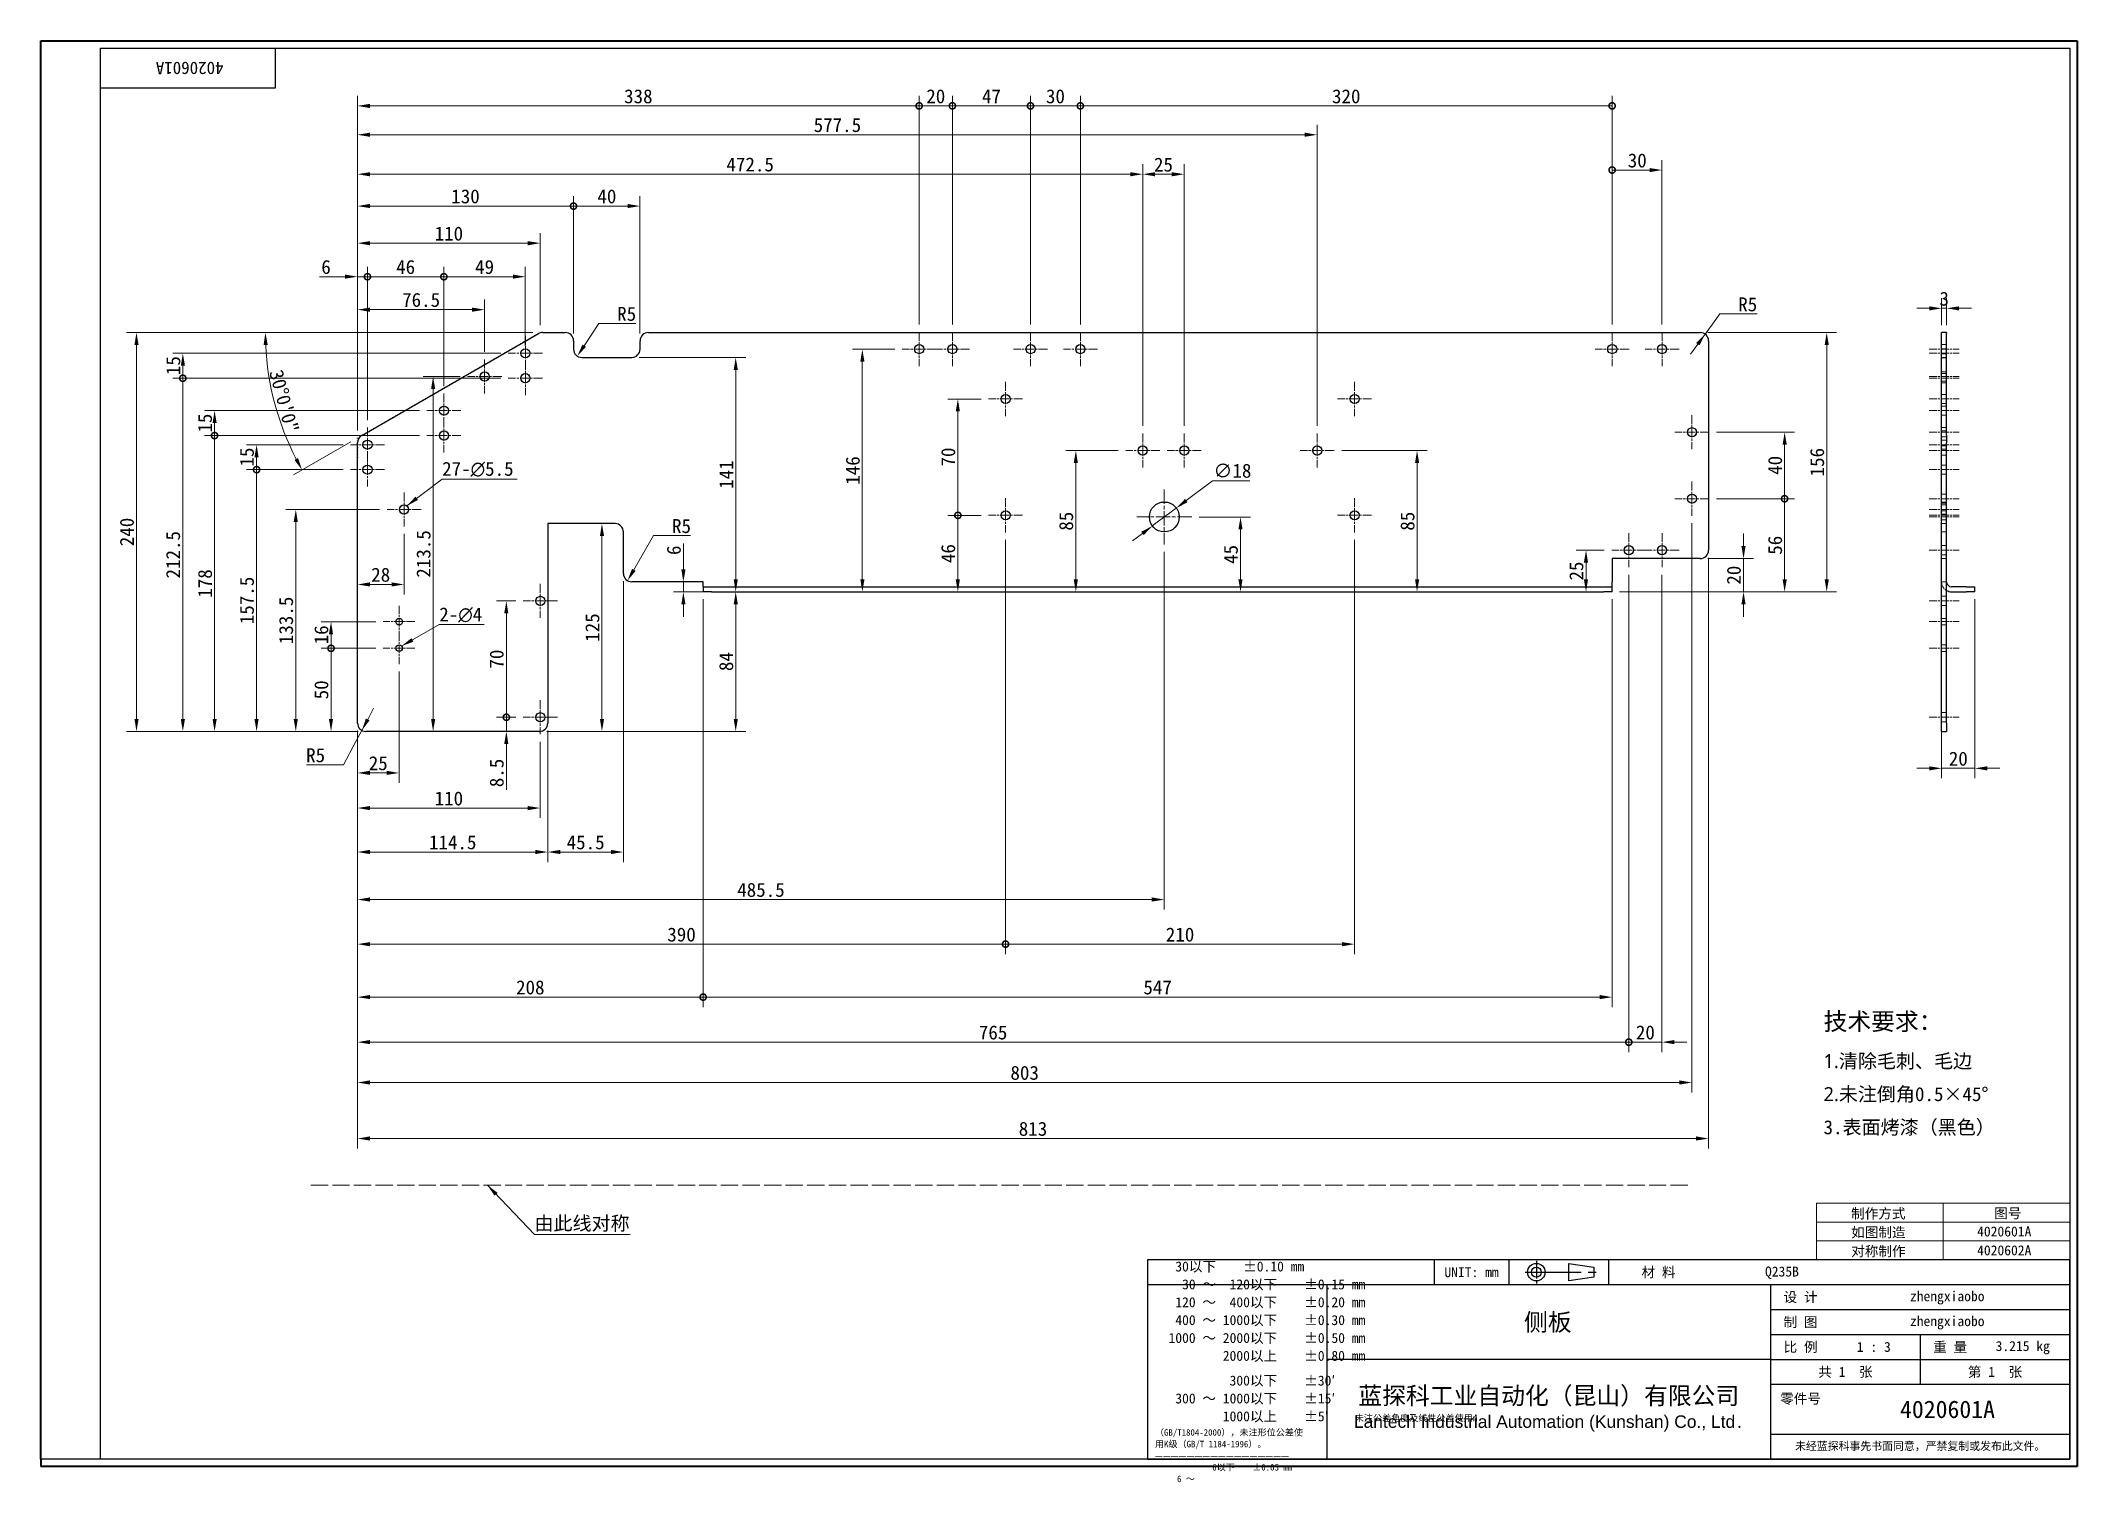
# Model space of a CAD drawing. Header units: millimetres. Extents: x 18 to 1244, y 7 to 875.
import ezdxf
from ezdxf.enums import TextEntityAlignment as Align

# ---------------------------------------------------------------- set-up
doc = ezdxf.new("R2010")
doc.units = ezdxf.units.MM
doc.header["$LTSCALE"] = 3
for name, pattern in [('CHAIN', [0.3543, 0.2362, -0.0295, 0.0591, -0.0295]), ('DASHED', [0.2067, 0.1654, -0.0413]), ('DASHED_SPACE', [0.2067, 0.1654, -0.0413]), ('DOTTED', [0.0482, 0.0069, -0.0413])]:
    doc.linetypes.add(name, pattern=pattern)
for name, color, linetype, lineweight in [('1', 7, 'Continuous', 18), ('可见 (ISO)', 7, 'Continuous', 25), ('图框 (ISO)', 7, 'Continuous', 35), ('标题 (ISO)', 7, 'Continuous', 25), ('草图几何图元 (ISO)', 7, 'Continuous', 18)]:
    doc.layers.add(name, color=color, linetype=linetype, lineweight=lineweight)
for name, color, linetype, lineweight, true_color in [('中心标记 (ISO)', 1, 'CHAIN', 18, 0xc2ff0000), ('中心线 (ISO)', 1, 'CHAIN', 18, 0xc2ff0000), ('尺寸 (ISO)', 7, 'Continuous', 18, 0xc2008000), ('符号 (ISO)', 7, 'Continuous', 18, 0xc2008000), ('隐藏 (ISO)', 5, 'DASHED', 18, 0xc20000ff)]:
    doc.layers.add(name, color=color, linetype=linetype, lineweight=lineweight, true_color=true_color)
doc.styles.add('文本样式164', font='SimSun.ttf')
doc.styles.add('文本样式165', font='SimSun.ttf')
doc.styles.add('文本样式74', font='SimSun.ttf')
doc.styles.add('最新国标', font='simfang.ttf')
doc.styles.add('注释文本 (ISO)', font='simfang.ttf')
doc.dimstyles.new('默认 (GB)', dxfattribs={"dimscale": 3, "dimtxt": 2.8, "dimasz": 2.5, "dimexe": 2, "dimexo": 1.5, "dimgap": 0.5, "dimtad": 1, "dimtoh": 1, "dimdsep": 46, "dimtxsty": '最新国标', "dimcen": 0.09, "dimdle": 10, "dimaunit": 1, "dimadec": 3, "dimazin": 2, "dimtfac": 0.535714, "dimtmove": 0, "dimatfit": 3, "dimfxl": 1, "dimtolj": 1, "dimtzin": 0, "dimlwd": -1, "dimlwe": -1, "dimarcsym": 0})
doc.dimstyles.new('默认 (GB)$7', dxfattribs={"dimscale": 3, "dimtxt": 2.8, "dimasz": 2.5, "dimexe": 2, "dimexo": 1.5, "dimgap": 0.5, "dimtad": 1, "dimtoh": 1, "dimdsep": 46, "dimtxsty": '最新国标', "dimcen": 0.09, "dimdle": 10, "dimaunit": 1, "dimadec": 3, "dimazin": 2, "dimtfac": 0.535714, "dimtmove": 0, "dimatfit": 3, "dimfxl": 1, "dimtolj": 1, "dimtzin": 0, "dimlwd": -1, "dimlwe": -1, "dimarcsym": 0})

msp = doc.modelspace()

# ---------------------------------------------------------------- texts
at = {"layer": '符号 (ISO)'}
for s, insert, char_height, width, attachment_point, line_spacing_factor, style in [('27-\\fAIGDT|b0|i0;{\\H8.4000;n}\\fFangSong|b0|i0;{\\H8.4000;5.5}', (259.555, 612.1442), 8.4, 47.611226, 7, 0.49, '最新国标'), ('2-\\fAIGDT|b0|i0;{\\H8.4000;n}\\fFangSong|b0|i0;{\\H8.4000;4}', (257.8365, 524.5316), 8.4, 28.559438, 7, 0.49, '最新国标'), ('{\\H1.75x;技术要求：\\P\\fSegoe UI|b0|i0|c134|p34;\\H0.8x;1.\\fFangSong|b0|i0|c134|p49;清除毛刺、毛边\\P\\fSegoe UI|b0|i0|c134|p34;2.\\fFangSong|b0|i0|c134|p49;未注倒角\\fSimSun|b0|i0|c134|p2;0.5×\\f仿宋_GB2312|b0|i0|c134|p0;45°\\P3.\\fSimSun|b0|i0|c134|p2;表面烤漆（黑色）}', (1090.8234, 252.5238), 6.0000001, 128.000007, 4, 1.422433, '注释文本 (ISO)')]:
    msp.add_mtext(s, dxfattribs=dict(at, insert=insert, char_height=char_height, width=width, attachment_point=attachment_point, line_spacing_factor=line_spacing_factor, style=style))
at = {"layer": '符号 (ISO)', "insert": (315.0937, 167.1023), "char_height": 8.4, "width": 62.877195, "attachment_point": 1, "style": '最新国标'}
msp.add_mtext('\\fFangSong|b0|i0;由此线对称', dxfattribs=at)

# ---------------------------------------------------------------- blocks, each defined once
blk = doc.blocks.new('图框 最新国标')
at = {"layer": '图框 (ISO)'}
for p, q in [((6, 7), (6, 291.5)), ((6, 291.5), (414.5, 291.5)), ((414.5, 291.5), (414.5, 5.5)), ((6, 7), (6, 5.5)), ((6, 7), (6, 5.5)), ((414.5, 5.5), (6, 5.5))]:
    blk.add_line(p, q, dxfattribs=at)
at = {"layer": '图框 (ISO)', "color": 7, "linetype": 'Continuous', "lineweight": 25}
for p, q in [((18, 290), (413, 290)), ((18, 7), (18, 290)), ((18, 290), (413, 290)), ((53, 290), (53, 282)), ((413, 290), (413, 7)), ((413, 290), (413, 7)), ((53, 282), (18, 282)), ((413, 7), (6, 7)), ((413, 7), (18, 7))]:
    blk.add_line(p, q, dxfattribs=at)
at = {"layer": '图框 (ISO)', "style": '文本样式74'}
blk.add_attdef('零件代号_001', (42.68, 287.25), '', height=2.5, rotation=180, dxfattribs=at)
blk = doc.blocks.new('标题栏 最新国标')
at = {"layer": '标题 (ISO)'}
for p, q in [((381.98, -183.84), (196.98, -183.84)), ((196.98, -183.84), (196.98, -223.84)), ((254.48, -183.84), (254.48, -188.84)), ((269.48, -183.84), (269.48, -188.84)), ((281.48, -188.09), (281.48, -184.59)), ((281.48, -184.59), (286.48, -185.34)), ((286.48, -187.34), (281.48, -188.09)), ((286.48, -185.34), (286.48, -187.34)), ((289.48, -183.84), (289.48, -188.84)), ((381.98, -223.84), (381.98, -183.84)), ((383.48, -183.84), (383.48, -225.34)), ((196.98, -188.84), (381.98, -188.84)), ((232.98, -188.84), (232.98, -223.84)), ((321.98, -188.84), (321.98, -223.84)), ((321.98, -193.84), (381.98, -193.84)), ((321.98, -198.84), (381.98, -198.84)), ((351.98, -198.84), (351.98, -208.84)), ((321.98, -203.84), (232.98, -203.84)), ((321.98, -203.84), (381.98, -203.84)), ((321.98, -208.84), (381.98, -208.84)), ((321.98, -218.84), (381.98, -218.84)), ((196.98, -223.84), (381.98, -223.84)), ((383.48, -225.34), (196.98, -225.34))]:
    blk.add_line(p, q, dxfattribs=at)
at = {"layer": '标题 (ISO)', "linetype": 'CHAIN', "ltscale": 15.834605}
blk.add_line((272.73, -186.34), (286.98, -186.34), dxfattribs=at)
at = {"layer": '标题 (ISO)', "linetype": 'CHAIN', "ltscale": 5.000333}
blk.add_line((274.98, -184.09), (274.98, -188.59), dxfattribs=at)
at = {"layer": '标题 (ISO)'}
for radius in [1.75, 1]:
    blk.add_circle((274.98, -186.34), radius, dxfattribs=at)
at = {"layer": '1', "style": '文本样式164'}
for s, p in [('UNIT: mm', (261.98, -186.34)), ('材 料', (299.48, -186.34)), ('设 计', (327.98, -191.34)), ('制 图', (327.98, -196.34)), ('比 例', (327.98, -201.34)), ('重 量', (357.98, -201.34)), ('共 1  张', (336.98, -206.34)), ('第 1  张', (366.98, -206.34))]:
    blk.add_text(s, height=2, dxfattribs=at).set_placement(p, align=Align.MIDDLE_CENTER)
at = {"layer": '标题 (ISO)', "char_height": 2, "style": '注释文本 (ISO)'}
for s, insert, attachment_point, line_spacing_factor in [('   30以下    ±0.10 mm\\P    30 ～  120以下    ±0.15 mm\\P   120 ～  400以下    ±0.20 mm\\P   400 ～ 1000以下    ±0.30 mm\\P  1000 ～ 2000以下    ±0.50 mm\\P          2000以上    ±0.80 mm\\P\\H0.38462x;\\P\\H2.6x;           300以下    ±30′\\P   300 ～ 1000以下    ±15′\\P          1000以上    ±5′}{\\fSimSun|b0|i0|c134|p2;\\H0.65x;      未注公差角度及线性公差使用m\\P（GB/T1804-2000），未注形位公差使\\P用K级（GB/T 1184-1996）。\\P—————————————————\\P             6以下    ±0.05 mm\\P     6 ～', (198.48, -206.34), 4, 1.075116), ('{\\fMicrosoft YaHei|b0|i0|c134|p34;\\H1.75x;蓝探科工业自动化（昆山）有限公司\\P\\fArial|b0|i0|c0|p34;\\H0.71429x;Lantech Industrial Automation (Kunshan) Co., Ltd\\fFangSong|b0|i0|c134|p49;.\\H1.15195x; }', (277.48, -213.84), 5, 0.978695)]:
    blk.add_mtext(s, dxfattribs=dict(at, insert=insert, attachment_point=attachment_point, line_spacing_factor=line_spacing_factor))
at = {"layer": '标题 (ISO)', "attachment_point": 5, "style": '注释文本 (ISO)'}
for s, insert, char_height in [('\\fFangSong|b0|i0;零件号', (327.98, -211.84), 2), ('\\fSimSun|b0|i0;{\\H1.6000;未经蓝探科事先书面同意，严禁复制或发布此文件。}', (351.98, -221.34), 1.6)]:
    blk.add_mtext(s, dxfattribs=dict(at, insert=insert, char_height=char_height))
at = {"layer": '标题 (ISO)'}
for tag, p, height, style in [('材料_001', (320.84, -187.21), 2, '注释文本 (ISO)'), ('设计人_001', (349.92, -192.16), 2, '注释文本 (ISO)'), ('库存编号_001', (272.52, -198.11), 3.5, '文本样式165'), ('设计人_001', (349.92, -197.16), 2, '注释文本 (ISO)'), ('视图比例_001', (339.26, -202.33), 2, '注释文本 (ISO)'), ('质量\\P3;_001', (367.1, -202.16), 2, '注释文本 (ISO)'), ('零件代号_001', (347.93, -215.59), 3.5, '文本样式165')]:
    blk.add_attdef(tag, p, '', height=height, dxfattribs=dict(at, style=style))
blk = doc.blocks.new('*D5')
at = {"layer": 'Defpoints', "color": 0}
for p in [(208.6, 463.9), (323.1, 463.9), (323.1, 386.3)]:
    blk.add_point(p, dxfattribs=at)
at = {"layer": '尺寸 (ISO)', "color": 116, "true_color": 0x000000}
for p, q in [((208.6, 459.4), (208.6, 380.3)), ((323.1, 459.4), (323.1, 380.3)), ((216.1, 386.3), (315.6, 386.3))]:
    blk.add_line(p, q, dxfattribs=at)
for points in [[(216.1, 387.6), (216.1, 385.1), (208.6, 386.3)], [(315.6, 387.6), (315.6, 385.1), (323.1, 386.3)]]:
    blk.add_solid(points, dxfattribs=at)
at = {"layer": '尺寸 (ISO)', "insert": (265.9, 392.1), "char_height": 8.4, "attachment_point": 5, "style": '最新国标'}
blk.add_mtext('\\A1;114.5', dxfattribs=at)
blk = doc.blocks.new('*D6')
at = {"layer": 'Defpoints', "color": 0}
for p in [(368.6, 553.9), (323.1, 463.9), (368.6, 386.3)]:
    blk.add_point(p, dxfattribs=at)
at = {"layer": '尺寸 (ISO)', "color": 116, "true_color": 0x000000}
for p, q in [((368.6, 549.4), (368.6, 380.3)), ((323.1, 459.4), (323.1, 380.3)), ((330.6, 386.3), (361.1, 386.3))]:
    blk.add_line(p, q, dxfattribs=at)
for points in [[(330.6, 387.6), (330.6, 385.1), (323.1, 386.3)], [(361.1, 387.6), (361.1, 385.1), (368.6, 386.3)]]:
    blk.add_solid(points, dxfattribs=at)
at = {"layer": '尺寸 (ISO)', "insert": (345.9, 392.1), "char_height": 8.4, "attachment_point": 5, "style": '最新国标'}
blk.add_mtext('\\A1;45.5', dxfattribs=at)
blk = doc.blocks.new('_DotSmall')
at = {"color": 0, "linetype": 'ByBlock', "const_width": 0.5}
blk.add_lwpolyline([(-0.0625, 0, 1), (0.0625, 0, 1)], format="xyb", close=True, dxfattribs=at)
blk = doc.blocks.new('*D7')
at = {"layer": 'Defpoints', "color": 0}
for p in [(416.6, 542.9), (208.6, 463.9), (416.6, 299)]:
    blk.add_point(p, dxfattribs=at)
at = {"layer": '尺寸 (ISO)', "color": 116, "true_color": 0x000000}
for p, q in [((416.6, 538.4), (416.6, 293)), ((208.6, 459.4), (208.6, 293)), ((216.1, 299), (416.6, 299))]:
    blk.add_line(p, q, dxfattribs=at)
blk.add_solid([(216.1, 300.3), (216.1, 297.8), (208.6, 299)], dxfattribs=at)
at = {"layer": '尺寸 (ISO)', "color": 116, "true_color": 0x000000, "xscale": 7.5, "yscale": 7.5, "zscale": 7.5}
blk.add_blockref('_DotSmall', (416.6, 299), dxfattribs=at)
at = {"layer": '尺寸 (ISO)', "insert": (312.6, 304.8), "char_height": 8.4, "attachment_point": 5, "style": '最新国标'}
blk.add_mtext('\\A1;208', dxfattribs=at)
blk = doc.blocks.new('*D9')
at = {"layer": 'Defpoints', "color": 0}
for p in [(416.6, 542.9), (963.6, 542.9), (963.6, 299)]:
    blk.add_point(p, dxfattribs=at)
at = {"layer": '尺寸 (ISO)', "color": 116, "true_color": 0x000000}
for p, q in [((416.6, 538.4), (416.6, 293)), ((963.6, 538.4), (963.6, 293)), ((416.6, 299), (956.1, 299))]:
    blk.add_line(p, q, dxfattribs=at)
blk.add_solid([(956.1, 300.3), (956.1, 297.8), (963.6, 299)], dxfattribs=at)
at = {"layer": '尺寸 (ISO)', "color": 116, "true_color": 0x000000, "xscale": 7.5, "yscale": 7.5, "zscale": 7.5, "rotation": 180}
blk.add_blockref('_DotSmall', (416.6, 299), dxfattribs=at)
at = {"layer": '尺寸 (ISO)', "insert": (690.1, 304.8), "char_height": 8.4, "attachment_point": 5, "style": '最新国标'}
blk.add_mtext('\\A1;547', dxfattribs=at)
blk = doc.blocks.new('*D10')
at = {"layer": 'Defpoints', "color": 0}
for p in [(233.6, 499.4), (208.6, 463.9), (233.6, 433.9)]:
    blk.add_point(p, dxfattribs=at)
at = {"layer": '尺寸 (ISO)', "color": 116, "true_color": 0x000000}
for p, q in [((233.6, 494.9), (233.6, 427.9)), ((208.6, 459.4), (208.6, 427.9)), ((216.1, 433.9), (226.1, 433.9))]:
    blk.add_line(p, q, dxfattribs=at)
for points in [[(216.1, 435.2), (216.1, 432.7), (208.6, 433.9)], [(226.1, 435.2), (226.1, 432.7), (233.6, 433.9)]]:
    blk.add_solid(points, dxfattribs=at)
at = {"layer": '尺寸 (ISO)', "insert": (221.1, 439.7), "char_height": 8.4, "attachment_point": 5, "style": '最新国标'}
blk.add_mtext('\\A1;25', dxfattribs=at)
blk = doc.blocks.new('*D11')
at = {"layer": 'Defpoints', "color": 0}
for p in [(208.6, 463.9), (318.6, 457.2), (318.6, 412.8)]:
    blk.add_point(p, dxfattribs=at)
at = {"layer": '尺寸 (ISO)', "color": 116, "true_color": 0x000000}
for p, q in [((208.6, 459.4), (208.6, 406.8)), ((318.6, 452.7), (318.6, 406.8)), ((216.1, 412.8), (311.1, 412.8))]:
    blk.add_line(p, q, dxfattribs=at)
for points in [[(216.1, 414), (216.1, 411.5), (208.6, 412.8)], [(311.1, 414), (311.1, 411.5), (318.6, 412.8)]]:
    blk.add_solid(points, dxfattribs=at)
at = {"layer": '尺寸 (ISO)', "insert": (263.6, 418.5), "char_height": 8.4, "attachment_point": 5, "style": '最新国标'}
blk.add_mtext('\\A1;110', dxfattribs=at)
blk = doc.blocks.new('*D12')
at = {"layer": 'Defpoints', "color": 0}
for p in [(236.6, 582.2), (208.6, 547.3), (236.6, 547.3)]:
    blk.add_point(p, dxfattribs=at)
at = {"layer": '尺寸 (ISO)', "color": 116, "true_color": 0x000000}
for p, q in [((236.6, 577.7), (236.6, 541.3)), ((216.1, 547.3), (229.1, 547.3))]:
    blk.add_line(p, q, dxfattribs=at)
for points in [[(216.1, 548.6), (216.1, 546.1), (208.6, 547.3)], [(229.1, 548.6), (229.1, 546.1), (236.6, 547.3)]]:
    blk.add_solid(points, dxfattribs=at)
at = {"layer": '尺寸 (ISO)', "insert": (222.6, 553.1), "char_height": 8.4, "attachment_point": 5, "style": '最新国标'}
blk.add_mtext('\\A1;28', dxfattribs=at)
blk = doc.blocks.new('*D13')
at = {"layer": 'Defpoints', "color": 0}
for p in [(192.7, 508.9), (224.1, 508.9), (213.6, 458.9)]:
    blk.add_point(p, dxfattribs=at)
at = {"layer": '尺寸 (ISO)', "color": 116, "true_color": 0x000000}
for p, q in [((219.6, 508.9), (186.7, 508.9)), ((192.7, 466.4), (192.7, 508.9)), ((209.1, 458.9), (186.7, 458.9))]:
    blk.add_line(p, q, dxfattribs=at)
blk.add_solid([(191.4, 466.4), (193.9, 466.4), (192.7, 458.9)], dxfattribs=at)
at = {"layer": '尺寸 (ISO)', "color": 116, "true_color": 0x000000, "xscale": 7.5, "yscale": 7.5, "zscale": 7.5, "rotation": 90}
blk.add_blockref('_DotSmall', (192.7, 508.9), dxfattribs=at)
at = {"layer": '尺寸 (ISO)', "insert": (186.9, 483.9), "char_height": 8.4, "attachment_point": 5, "rotation": 90, "style": '最新国标'}
blk.add_mtext('\\A1;50', dxfattribs=at)
blk = doc.blocks.new('*D14')
at = {"layer": 'Defpoints', "color": 0}
for p in [(192.7, 524.9), (224.1, 524.9), (224.1, 508.9)]:
    blk.add_point(p, dxfattribs=at)
at = {"layer": '尺寸 (ISO)', "color": 116, "true_color": 0x000000}
for p, q in [((219.6, 524.9), (186.7, 524.9)), ((192.7, 508.9), (192.7, 517.4)), ((219.6, 508.9), (186.7, 508.9))]:
    blk.add_line(p, q, dxfattribs=at)
blk.add_solid([(191.4, 517.4), (193.9, 517.4), (192.7, 524.9)], dxfattribs=at)
at = {"layer": '尺寸 (ISO)', "color": 116, "true_color": 0x000000, "xscale": 7.5, "yscale": 7.5, "zscale": 7.5, "rotation": 270}
blk.add_blockref('_DotSmall', (192.7, 508.9), dxfattribs=at)
at = {"layer": '尺寸 (ISO)', "insert": (186.9, 517), "char_height": 8.4, "attachment_point": 5, "rotation": 90, "style": '最新国标'}
blk.add_mtext('\\A1;16', dxfattribs=at)
blk = doc.blocks.new('*D15')
at = {"layer": 'Defpoints', "color": 0}
for p in [(211.3, 459.5), (213.6, 463.9)]:
    blk.add_point(p, dxfattribs=at)
at = {"layer": '尺寸 (ISO)', "color": 116, "true_color": 0x000000}
for p, q in [((214.8, 466.1), (218.3, 472.8)), ((211.3, 459.5), (207.7, 452.9)), ((213.6, 463.9), (211.3, 459.5)), ((200.2, 438.8), (207.7, 452.9)), ((177.9, 438.8), (200.2, 438.8))]:
    blk.add_line(p, q, dxfattribs=at)
blk.add_solid([(213.7, 466.7), (215.9, 465.6), (211.3, 459.5)], dxfattribs=at)
at = {"layer": '尺寸 (ISO)', "insert": (183.4, 444.5), "char_height": 8.4, "attachment_point": 5, "style": '最新国标'}
blk.add_mtext('\\A1;R5', dxfattribs=at)
blk = doc.blocks.new('*D16')
at = {"layer": 'Defpoints', "color": 0}
for p in [(171.5, 592.4), (226.4, 592.4), (213.6, 458.9)]:
    blk.add_point(p, dxfattribs=at)
at = {"layer": '尺寸 (ISO)', "color": 116, "true_color": 0x000000}
for p, q in [((221.9, 592.4), (165.5, 592.4)), ((171.5, 466.4), (171.5, 584.9)), ((209.1, 458.9), (165.5, 458.9))]:
    blk.add_line(p, q, dxfattribs=at)
for points in [[(170.2, 584.9), (172.7, 584.9), (171.5, 592.4)], [(170.2, 466.4), (172.7, 466.4), (171.5, 458.9)]]:
    blk.add_solid(points, dxfattribs=at)
at = {"layer": '尺寸 (ISO)', "insert": (165.7, 525.7), "char_height": 8.4, "attachment_point": 5, "rotation": 90, "style": '最新国标'}
blk.add_mtext('\\A1;133.5', dxfattribs=at)
blk = doc.blocks.new('*D17')
at = {"layer": 'Defpoints', "color": 0}
for p in [(355.7, 583.9), (355.7, 583.9), (318.1, 458.9)]:
    blk.add_point(p, dxfattribs=at)
at = {"layer": '尺寸 (ISO)', "color": 116, "true_color": 0x000000}
for p, q in [((355.7, 466.4), (355.7, 576.4)), ((322.6, 458.9), (361.7, 458.9))]:
    blk.add_line(p, q, dxfattribs=at)
for points in [[(354.5, 576.4), (357, 576.4), (355.7, 583.9)], [(354.5, 466.4), (357, 466.4), (355.7, 458.9)]]:
    blk.add_solid(points, dxfattribs=at)
at = {"layer": '尺寸 (ISO)', "insert": (350, 521.4), "char_height": 8.4, "attachment_point": 5, "rotation": 90, "style": '最新国标'}
blk.add_mtext('\\A1;125', dxfattribs=at)
blk = doc.blocks.new('*D18')
at = {"layer": 'Defpoints', "color": 0}
for p in [(298.2, 467.4), (308.4, 467.4), (318.1, 458.9)]:
    blk.add_point(p, dxfattribs=at)
at = {"layer": '尺寸 (ISO)', "color": 116, "true_color": 0x000000}
for p, q in [((298.2, 467.4), (298.2, 482.4)), ((303.9, 467.4), (292.2, 467.4)), ((298.2, 467.4), (298.2, 458.9)), ((298.2, 451.4), (298.2, 423.8))]:
    blk.add_line(p, q, dxfattribs=at)
blk.add_solid([(296.9, 451.4), (299.4, 451.4), (298.2, 458.9)], dxfattribs=at)
at = {"layer": '尺寸 (ISO)', "color": 116, "true_color": 0x000000, "xscale": 7.5, "yscale": 7.5, "zscale": 7.5, "rotation": 270}
blk.add_blockref('_DotSmall', (298.2, 467.4), dxfattribs=at)
at = {"layer": '尺寸 (ISO)', "insert": (292.4, 433.9), "char_height": 8.4, "attachment_point": 5, "rotation": 90, "style": '最新国标'}
blk.add_mtext('\\A1;8.5', dxfattribs=at)
blk = doc.blocks.new('*D19')
at = {"layer": 'Defpoints', "color": 0}
for p in [(298.2, 537.4), (308.4, 537.4), (308.4, 467.4)]:
    blk.add_point(p, dxfattribs=at)
at = {"layer": '尺寸 (ISO)', "color": 116, "true_color": 0x000000}
for p, q in [((303.9, 537.4), (292.2, 537.4)), ((298.2, 467.4), (298.2, 529.9)), ((303.9, 467.4), (292.2, 467.4))]:
    blk.add_line(p, q, dxfattribs=at)
blk.add_solid([(296.9, 529.9), (299.4, 529.9), (298.2, 537.4)], dxfattribs=at)
at = {"layer": '尺寸 (ISO)', "color": 116, "true_color": 0x000000, "xscale": 7.5, "yscale": 7.5, "zscale": 7.5, "rotation": 270}
blk.add_blockref('_DotSmall', (298.2, 467.4), dxfattribs=at)
at = {"layer": '尺寸 (ISO)', "insert": (292.4, 502.4), "char_height": 8.4, "attachment_point": 5, "rotation": 90, "style": '最新国标'}
blk.add_mtext('\\A1;70', dxfattribs=at)
blk = doc.blocks.new('*D20')
at = {"layer": 'Defpoints', "color": 0}
for p in [(318.6, 752.7), (318.6, 698.9), (208.6, 635.4)]:
    blk.add_point(p, dxfattribs=at)
at = {"layer": '尺寸 (ISO)', "color": 116, "true_color": 0x000000}
for p, q in [((208.6, 639.9), (208.6, 758.7)), ((216.1, 752.7), (311.1, 752.7)), ((318.6, 703.4), (318.6, 758.7))]:
    blk.add_line(p, q, dxfattribs=at)
for points in [[(216.1, 753.9), (216.1, 751.4), (208.6, 752.7)], [(311.1, 753.9), (311.1, 751.4), (318.6, 752.7)]]:
    blk.add_solid(points, dxfattribs=at)
at = {"layer": '尺寸 (ISO)', "insert": (263.6, 758.4), "char_height": 8.4, "attachment_point": 5, "style": '最新国标'}
blk.add_mtext('\\A1;110', dxfattribs=at)
blk = doc.blocks.new('*D21')
at = {"layer": 'Defpoints', "color": 0}
for p in [(314.1, 698.9), (318.6, 698.9), (155.7, 670.2), (208.6, 635.4)]:
    blk.add_point(p, dxfattribs=at)
at = {"layer": '尺寸 (ISO)', "color": 116, "true_color": 0x000000}
for p, q in [((309.6, 698.9), (147.2, 698.9)), ((204.7, 633.2), (170.2, 613.2))]:
    blk.add_line(p, q, dxfattribs=at)
blk.add_arc((318.6, 698.9), 165.4, 182.5975, 207.4025, dxfattribs=at)
for points in [[(152.1, 691.4), (154.6, 691.5), (153.2, 698.9)], [(172.8, 623.4), (170.7, 622.2), (175.3, 616.2)]]:
    blk.add_solid(points, dxfattribs=at)
at = {"layer": '尺寸 (ISO)', "insert": (164.4, 657.6), "char_height": 8.4, "attachment_point": 5, "rotation": 285, "style": '最新国标'}
blk.add_mtext('\\A1;30°0\'0"', dxfattribs=at)
blk = doc.blocks.new('*D22')
at = {"layer": 'Defpoints', "color": 0}
for p in [(214.6, 732.5), (214.6, 641.7), (208.6, 635.4)]:
    blk.add_point(p, dxfattribs=at)
at = {"layer": '尺寸 (ISO)', "color": 116, "true_color": 0x000000}
for p, q in [((208.6, 639.9), (208.6, 738.5)), ((214.6, 646.2), (214.6, 738.5)), ((201.1, 732.5), (185.7, 732.5)), ((214.6, 732.5), (208.6, 732.5)), ((214.6, 732.5), (229.6, 732.5))]:
    blk.add_line(p, q, dxfattribs=at)
blk.add_solid([(201.1, 733.8), (201.1, 731.3), (208.6, 732.5)], dxfattribs=at)
at = {"layer": '尺寸 (ISO)', "color": 116, "true_color": 0x000000, "xscale": 7.5, "yscale": 7.5, "zscale": 7.5, "rotation": 180}
blk.add_blockref('_DotSmall', (214.6, 732.5), dxfattribs=at)
at = {"layer": '尺寸 (ISO)', "insert": (189.7, 738.3), "char_height": 8.4, "attachment_point": 5, "style": '最新国标'}
blk.add_mtext('\\A1;6', dxfattribs=at)
blk = doc.blocks.new('*D23')
at = {"layer": 'Defpoints', "color": 0}
for p in [(260.6, 732.5), (260.6, 662.2), (214.6, 641.7)]:
    blk.add_point(p, dxfattribs=at)
at = {"layer": '尺寸 (ISO)', "color": 116, "true_color": 0x000000}
for p, q in [((214.6, 646.2), (214.6, 738.5)), ((260.6, 666.7), (260.6, 738.5)), ((214.6, 732.5), (260.6, 732.5))]:
    blk.add_line(p, q, dxfattribs=at)
at = {"layer": '尺寸 (ISO)', "color": 116, "true_color": 0x000000, "xscale": 7.5, "yscale": 7.5, "zscale": 7.5, "rotation": 180}
blk.add_blockref('_DotSmall', (214.6, 732.5), dxfattribs=at)
at = {"layer": '尺寸 (ISO)', "color": 116, "true_color": 0x000000, "xscale": 7.5, "yscale": 7.5, "zscale": 7.5}
blk.add_blockref('_DotSmall', (260.6, 732.5), dxfattribs=at)
at = {"layer": '尺寸 (ISO)', "insert": (237.6, 738.3), "char_height": 8.4, "attachment_point": 5, "style": '最新国标'}
blk.add_mtext('\\A1;46', dxfattribs=at)
blk = doc.blocks.new('*D24')
at = {"layer": 'Defpoints', "color": 0}
for p in [(309.6, 732.5), (309.6, 686.4), (260.6, 662.2)]:
    blk.add_point(p, dxfattribs=at)
at = {"layer": '尺寸 (ISO)', "color": 116, "true_color": 0x000000}
for p, q in [((260.6, 666.7), (260.6, 738.5)), ((309.6, 690.9), (309.6, 738.5)), ((260.6, 732.5), (302.1, 732.5))]:
    blk.add_line(p, q, dxfattribs=at)
blk.add_solid([(302.1, 733.8), (302.1, 731.3), (309.6, 732.5)], dxfattribs=at)
at = {"layer": '尺寸 (ISO)', "color": 116, "true_color": 0x000000, "xscale": 7.5, "yscale": 7.5, "zscale": 7.5, "rotation": 180}
blk.add_blockref('_DotSmall', (260.6, 732.5), dxfattribs=at)
at = {"layer": '尺寸 (ISO)', "insert": (285.1, 738.3), "char_height": 8.4, "attachment_point": 5, "style": '最新国标'}
blk.add_mtext('\\A1;49', dxfattribs=at)
blk = doc.blocks.new('*D25')
at = {"layer": 'Defpoints', "color": 0}
for p in [(285.1, 712.7), (285.1, 682.7), (208.6, 635.4)]:
    blk.add_point(p, dxfattribs=at)
at = {"layer": '尺寸 (ISO)', "color": 116, "true_color": 0x000000}
for p, q in [((208.6, 639.9), (208.6, 718.7)), ((216.1, 712.7), (277.6, 712.7)), ((285.1, 687.2), (285.1, 718.7))]:
    blk.add_line(p, q, dxfattribs=at)
for points in [[(216.1, 713.9), (216.1, 711.4), (208.6, 712.7)], [(277.6, 713.9), (277.6, 711.4), (285.1, 712.7)]]:
    blk.add_solid(points, dxfattribs=at)
at = {"layer": '尺寸 (ISO)', "insert": (246.9, 718.5), "char_height": 8.4, "attachment_point": 5, "style": '最新国标'}
blk.add_mtext('\\A1;76.5', dxfattribs=at)
blk = doc.blocks.new('*D26')
at = {"layer": 'Defpoints', "color": 0}
for p in [(338.6, 775), (338.6, 693.9), (208.6, 635.4)]:
    blk.add_point(p, dxfattribs=at)
at = {"layer": '尺寸 (ISO)', "color": 116, "true_color": 0x000000}
for p, q in [((208.6, 639.9), (208.6, 781)), ((216.1, 775), (338.6, 775)), ((338.6, 698.4), (338.6, 781))]:
    blk.add_line(p, q, dxfattribs=at)
blk.add_solid([(216.1, 776.3), (216.1, 773.8), (208.6, 775)], dxfattribs=at)
at = {"layer": '尺寸 (ISO)', "color": 116, "true_color": 0x000000, "xscale": 7.5, "yscale": 7.5, "zscale": 7.5}
blk.add_blockref('_DotSmall', (338.6, 775), dxfattribs=at)
at = {"layer": '尺寸 (ISO)', "insert": (273.6, 780.8), "char_height": 8.4, "attachment_point": 5, "style": '最新国标'}
blk.add_mtext('\\A1;130', dxfattribs=at)
blk = doc.blocks.new('*D27')
at = {"layer": 'Defpoints', "color": 0}
for p in [(378.6, 775), (338.6, 693.9), (378.6, 693.9)]:
    blk.add_point(p, dxfattribs=at)
at = {"layer": '尺寸 (ISO)', "color": 116, "true_color": 0x000000}
for p, q in [((338.6, 698.4), (338.6, 781)), ((338.6, 775), (371.1, 775)), ((378.6, 698.4), (378.6, 781))]:
    blk.add_line(p, q, dxfattribs=at)
blk.add_solid([(371.1, 776.3), (371.1, 773.8), (378.6, 775)], dxfattribs=at)
at = {"layer": '尺寸 (ISO)', "color": 116, "true_color": 0x000000, "xscale": 7.5, "yscale": 7.5, "zscale": 7.5, "rotation": 180}
blk.add_blockref('_DotSmall', (338.6, 775), dxfattribs=at)
at = {"layer": '尺寸 (ISO)', "insert": (358.7, 780.8), "char_height": 8.4, "attachment_point": 5, "style": '最新国标'}
blk.add_mtext('\\A1;40', dxfattribs=at)
blk = doc.blocks.new('*D28')
at = {"layer": 'Defpoints', "color": 0}
for p in [(147.9, 616.4), (204.4, 616.4), (213.6, 458.9)]:
    blk.add_point(p, dxfattribs=at)
at = {"layer": '尺寸 (ISO)', "color": 116, "true_color": 0x000000}
for p, q in [((199.9, 616.4), (141.9, 616.4)), ((147.9, 466.4), (147.9, 616.4)), ((209.1, 458.9), (141.9, 458.9))]:
    blk.add_line(p, q, dxfattribs=at)
blk.add_solid([(146.6, 466.4), (149.1, 466.4), (147.9, 458.9)], dxfattribs=at)
at = {"layer": '尺寸 (ISO)', "color": 116, "true_color": 0x000000, "xscale": 7.5, "yscale": 7.5, "zscale": 7.5, "rotation": 90}
blk.add_blockref('_DotSmall', (147.9, 616.4), dxfattribs=at)
at = {"layer": '尺寸 (ISO)', "insert": (142.1, 537.7), "char_height": 8.4, "attachment_point": 5, "rotation": 90, "style": '最新国标'}
blk.add_mtext('\\A1;157.5', dxfattribs=at)
blk = doc.blocks.new('*D29')
at = {"layer": 'Defpoints', "color": 0}
for p in [(147.9, 631.4), (204.4, 631.4), (204.4, 616.4)]:
    blk.add_point(p, dxfattribs=at)
at = {"layer": '尺寸 (ISO)', "color": 116, "true_color": 0x000000}
for p, q in [((199.9, 631.4), (141.9, 631.4)), ((199.9, 616.4), (141.9, 616.4)), ((147.9, 616.4), (147.9, 623.9))]:
    blk.add_line(p, q, dxfattribs=at)
blk.add_solid([(146.6, 623.9), (149.1, 623.9), (147.9, 631.4)], dxfattribs=at)
at = {"layer": '尺寸 (ISO)', "color": 116, "true_color": 0x000000, "xscale": 7.5, "yscale": 7.5, "zscale": 7.5, "rotation": 270}
blk.add_blockref('_DotSmall', (147.9, 616.4), dxfattribs=at)
at = {"layer": '尺寸 (ISO)', "insert": (142.1, 624), "char_height": 8.4, "attachment_point": 5, "rotation": 90, "style": '最新国标'}
blk.add_mtext('\\A1;15', dxfattribs=at)
blk = doc.blocks.new('*D30')
at = {"layer": 'Defpoints', "color": 0}
for p in [(122.6, 636.9), (250.4, 636.9), (213.6, 458.9)]:
    blk.add_point(p, dxfattribs=at)
at = {"layer": '尺寸 (ISO)', "color": 116, "true_color": 0x000000}
for p, q in [((245.9, 636.9), (116.6, 636.9)), ((122.6, 466.4), (122.6, 636.9)), ((209.1, 458.9), (116.6, 458.9))]:
    blk.add_line(p, q, dxfattribs=at)
blk.add_solid([(121.4, 466.4), (123.9, 466.4), (122.6, 458.9)], dxfattribs=at)
at = {"layer": '尺寸 (ISO)', "color": 116, "true_color": 0x000000, "xscale": 7.5, "yscale": 7.5, "zscale": 7.5, "rotation": 90}
blk.add_blockref('_DotSmall', (122.6, 636.9), dxfattribs=at)
at = {"layer": '尺寸 (ISO)', "insert": (116.9, 547.9), "char_height": 8.4, "attachment_point": 5, "rotation": 90, "style": '最新国标'}
blk.add_mtext('\\A1;178', dxfattribs=at)
blk = doc.blocks.new('*D31')
at = {"layer": 'Defpoints', "color": 0}
for p in [(122.6, 651.9), (250.4, 651.9), (250.4, 636.9)]:
    blk.add_point(p, dxfattribs=at)
at = {"layer": '尺寸 (ISO)', "color": 116, "true_color": 0x000000}
for p, q in [((245.9, 651.9), (116.6, 651.9)), ((122.6, 636.9), (122.6, 644.4)), ((245.9, 636.9), (116.6, 636.9))]:
    blk.add_line(p, q, dxfattribs=at)
blk.add_solid([(121.4, 644.4), (123.9, 644.4), (122.6, 651.9)], dxfattribs=at)
at = {"layer": '尺寸 (ISO)', "color": 116, "true_color": 0x000000, "xscale": 7.5, "yscale": 7.5, "zscale": 7.5, "rotation": 270}
blk.add_blockref('_DotSmall', (122.6, 636.9), dxfattribs=at)
at = {"layer": '尺寸 (ISO)', "insert": (116.9, 644.4), "char_height": 8.4, "attachment_point": 5, "rotation": 90, "style": '最新国标'}
blk.add_mtext('\\A1;15', dxfattribs=at)
blk = doc.blocks.new('*D32')
at = {"layer": 'Defpoints', "color": 0}
for p in [(436.2, 542.9), (436.2, 542.9), (318.1, 458.9)]:
    blk.add_point(p, dxfattribs=at)
at = {"layer": '尺寸 (ISO)', "color": 116, "true_color": 0x000000}
for p, q in [((436.2, 466.4), (436.2, 535.4)), ((322.6, 458.9), (442.2, 458.9))]:
    blk.add_line(p, q, dxfattribs=at)
for points in [[(435, 535.4), (437.5, 535.4), (436.2, 542.9)], [(435, 466.4), (437.5, 466.4), (436.2, 458.9)]]:
    blk.add_solid(points, dxfattribs=at)
at = {"layer": '尺寸 (ISO)', "insert": (430.5, 500.9), "char_height": 8.4, "attachment_point": 5, "rotation": 90, "style": '最新国标'}
blk.add_mtext('\\A1;84', dxfattribs=at)
blk = doc.blocks.new('*D33')
at = {"layer": 'Defpoints', "color": 0}
for p in [(254.1, 672.4), (274.9, 672.4), (254.1, 458.9)]:
    blk.add_point(p, dxfattribs=at)
at = {"layer": '尺寸 (ISO)', "color": 116, "true_color": 0x000000}
for p, q in [((270.4, 672.4), (248.1, 672.4)), ((254.1, 466.4), (254.1, 664.9))]:
    blk.add_line(p, q, dxfattribs=at)
for points in [[(252.9, 664.9), (255.4, 664.9), (254.1, 672.4)], [(252.9, 466.4), (255.4, 466.4), (254.1, 458.9)]]:
    blk.add_solid(points, dxfattribs=at)
at = {"layer": '尺寸 (ISO)', "insert": (248.4, 565.7), "char_height": 8.4, "attachment_point": 5, "rotation": 90, "style": '最新国标'}
blk.add_mtext('\\A1;213.5', dxfattribs=at)
blk = doc.blocks.new('*D34')
at = {"layer": 'Defpoints', "color": 0}
for p in [(103.5, 671.4), (299.4, 671.4), (213.6, 458.9)]:
    blk.add_point(p, dxfattribs=at)
at = {"layer": '尺寸 (ISO)', "color": 116, "true_color": 0x000000}
for p, q in [((294.9, 671.4), (97.5, 671.4)), ((103.5, 466.4), (103.5, 671.4)), ((209.1, 458.9), (97.5, 458.9))]:
    blk.add_line(p, q, dxfattribs=at)
blk.add_solid([(102.3, 466.4), (104.8, 466.4), (103.5, 458.9)], dxfattribs=at)
at = {"layer": '尺寸 (ISO)', "color": 116, "true_color": 0x000000, "xscale": 7.5, "yscale": 7.5, "zscale": 7.5, "rotation": 90}
blk.add_blockref('_DotSmall', (103.5, 671.4), dxfattribs=at)
at = {"layer": '尺寸 (ISO)', "insert": (97.7, 565.2), "char_height": 8.4, "attachment_point": 5, "rotation": 90, "style": '最新国标'}
blk.add_mtext('\\A1;212.5', dxfattribs=at)
blk = doc.blocks.new('*D35')
at = {"layer": 'Defpoints', "color": 0}
for p in [(103.5, 686.4), (299.4, 686.4), (299.4, 671.4)]:
    blk.add_point(p, dxfattribs=at)
at = {"layer": '尺寸 (ISO)', "color": 116, "true_color": 0x000000}
for p, q in [((294.9, 686.4), (97.5, 686.4)), ((103.5, 671.4), (103.5, 678.9)), ((294.9, 671.4), (97.5, 671.4))]:
    blk.add_line(p, q, dxfattribs=at)
blk.add_solid([(102.3, 678.9), (104.8, 678.9), (103.5, 686.4)], dxfattribs=at)
at = {"layer": '尺寸 (ISO)', "color": 116, "true_color": 0x000000, "xscale": 7.5, "yscale": 7.5, "zscale": 7.5, "rotation": 270}
blk.add_blockref('_DotSmall', (103.5, 671.4), dxfattribs=at)
at = {"layer": '尺寸 (ISO)', "insert": (97.8, 679), "char_height": 8.4, "attachment_point": 5, "rotation": 90, "style": '最新国标'}
blk.add_mtext('\\A1;15', dxfattribs=at)
blk = doc.blocks.new('*D36')
at = {"layer": 'Defpoints', "color": 0}
for p in [(373.6, 683.9), (436.2, 683.9), (436.2, 542.9)]:
    blk.add_point(p, dxfattribs=at)
at = {"layer": '尺寸 (ISO)', "color": 116, "true_color": 0x000000}
for p, q in [((378.1, 683.9), (442.2, 683.9)), ((436.2, 550.4), (436.2, 676.4))]:
    blk.add_line(p, q, dxfattribs=at)
for points in [[(435, 676.4), (437.5, 676.4), (436.2, 683.9)], [(435, 550.4), (437.5, 550.4), (436.2, 542.9)]]:
    blk.add_solid(points, dxfattribs=at)
at = {"layer": '尺寸 (ISO)', "insert": (430.5, 613.4), "char_height": 8.4, "attachment_point": 5, "rotation": 90, "style": '最新国标'}
blk.add_mtext('\\A1;141', dxfattribs=at)
blk = doc.blocks.new('*D37')
at = {"layer": 'Defpoints', "color": 0}
for p in [(546.6, 835.3), (546.6, 699.2), (208.6, 635.4)]:
    blk.add_point(p, dxfattribs=at)
at = {"layer": '尺寸 (ISO)', "color": 116, "true_color": 0x000000}
for p, q in [((208.6, 639.9), (208.6, 841.3)), ((216.1, 835.3), (546.6, 835.3)), ((546.6, 703.7), (546.6, 841.3))]:
    blk.add_line(p, q, dxfattribs=at)
blk.add_solid([(216.1, 836.5), (216.1, 834), (208.6, 835.3)], dxfattribs=at)
at = {"layer": '尺寸 (ISO)', "color": 116, "true_color": 0x000000, "xscale": 7.5, "yscale": 7.5, "zscale": 7.5}
blk.add_blockref('_DotSmall', (546.6, 835.3), dxfattribs=at)
at = {"layer": '尺寸 (ISO)', "insert": (377.6, 841), "char_height": 8.4, "attachment_point": 5, "style": '最新国标'}
blk.add_mtext('\\A1;338', dxfattribs=at)
blk = doc.blocks.new('*D38')
at = {"layer": 'Defpoints', "color": 0}
for p in [(566.6, 835.3), (546.6, 699.2), (566.6, 699.2)]:
    blk.add_point(p, dxfattribs=at)
at = {"layer": '尺寸 (ISO)', "color": 116, "true_color": 0x000000}
for p, q in [((546.6, 703.7), (546.6, 841.3)), ((546.6, 835.3), (566.6, 835.3)), ((566.6, 703.7), (566.6, 841.3))]:
    blk.add_line(p, q, dxfattribs=at)
at = {"layer": '尺寸 (ISO)', "color": 116, "true_color": 0x000000, "xscale": 7.5, "yscale": 7.5, "zscale": 7.5}
blk.add_blockref('_DotSmall', (546.6, 835.3), dxfattribs=at)
at = {"layer": '尺寸 (ISO)', "color": 116, "true_color": 0x000000, "xscale": 7.5, "yscale": 7.5, "zscale": 7.5, "rotation": 180}
blk.add_blockref('_DotSmall', (566.6, 835.3), dxfattribs=at)
at = {"layer": '尺寸 (ISO)', "insert": (556.6, 841), "char_height": 8.4, "attachment_point": 5, "style": '最新国标'}
blk.add_mtext('\\A1;20', dxfattribs=at)
blk = doc.blocks.new('*D39')
at = {"layer": 'Defpoints', "color": 0}
for p in [(613.6, 835.3), (566.6, 699.2), (613.6, 699.2)]:
    blk.add_point(p, dxfattribs=at)
at = {"layer": '尺寸 (ISO)', "color": 116, "true_color": 0x000000}
for p, q in [((566.6, 703.7), (566.6, 841.3)), ((566.6, 835.3), (613.6, 835.3)), ((613.6, 703.7), (613.6, 841.3))]:
    blk.add_line(p, q, dxfattribs=at)
at = {"layer": '尺寸 (ISO)', "color": 116, "true_color": 0x000000, "xscale": 7.5, "yscale": 7.5, "zscale": 7.5, "rotation": 180}
blk.add_blockref('_DotSmall', (566.6, 835.3), dxfattribs=at)
at = {"layer": '尺寸 (ISO)', "color": 116, "true_color": 0x000000, "xscale": 7.5, "yscale": 7.5, "zscale": 7.5}
blk.add_blockref('_DotSmall', (613.6, 835.3), dxfattribs=at)
at = {"layer": '尺寸 (ISO)', "insert": (590.1, 841), "char_height": 8.4, "attachment_point": 5, "style": '最新国标'}
blk.add_mtext('\\A1;47', dxfattribs=at)
blk = doc.blocks.new('*D40')
at = {"layer": 'Defpoints', "color": 0}
for p in [(643.6, 835.3), (613.6, 699.2), (643.6, 699.2)]:
    blk.add_point(p, dxfattribs=at)
at = {"layer": '尺寸 (ISO)', "color": 116, "true_color": 0x000000}
for p, q in [((613.6, 703.7), (613.6, 841.3)), ((613.6, 835.3), (643.6, 835.3)), ((643.6, 703.7), (643.6, 841.3))]:
    blk.add_line(p, q, dxfattribs=at)
at = {"layer": '尺寸 (ISO)', "color": 116, "true_color": 0x000000, "xscale": 7.5, "yscale": 7.5, "zscale": 7.5, "rotation": 180}
blk.add_blockref('_DotSmall', (613.6, 835.3), dxfattribs=at)
at = {"layer": '尺寸 (ISO)', "color": 116, "true_color": 0x000000, "xscale": 7.5, "yscale": 7.5, "zscale": 7.5}
blk.add_blockref('_DotSmall', (643.6, 835.3), dxfattribs=at)
at = {"layer": '尺寸 (ISO)', "insert": (628.6, 841), "char_height": 8.4, "attachment_point": 5, "style": '最新国标'}
blk.add_mtext('\\A1;30', dxfattribs=at)
blk = doc.blocks.new('*D41')
at = {"layer": 'Defpoints', "color": 0}
for p in [(963.6, 835.3), (643.6, 699.2), (963.6, 699.2)]:
    blk.add_point(p, dxfattribs=at)
at = {"layer": '尺寸 (ISO)', "color": 116, "true_color": 0x000000}
for p, q in [((643.6, 703.7), (643.6, 841.3)), ((643.6, 835.3), (963.6, 835.3)), ((963.6, 703.7), (963.6, 841.3))]:
    blk.add_line(p, q, dxfattribs=at)
at = {"layer": '尺寸 (ISO)', "color": 116, "true_color": 0x000000, "xscale": 7.5, "yscale": 7.5, "zscale": 7.5, "rotation": 180}
blk.add_blockref('_DotSmall', (643.6, 835.3), dxfattribs=at)
at = {"layer": '尺寸 (ISO)', "color": 116, "true_color": 0x000000, "xscale": 7.5, "yscale": 7.5, "zscale": 7.5}
blk.add_blockref('_DotSmall', (963.6, 835.3), dxfattribs=at)
at = {"layer": '尺寸 (ISO)', "insert": (803.6, 841), "char_height": 8.4, "attachment_point": 5, "style": '最新国标'}
blk.add_mtext('\\A1;320', dxfattribs=at)
blk = doc.blocks.new('*D42')
at = {"layer": 'Defpoints', "color": 0}
for p in [(993.6, 796.7), (963.6, 699.2), (993.6, 699.2)]:
    blk.add_point(p, dxfattribs=at)
at = {"layer": '尺寸 (ISO)', "color": 116, "true_color": 0x000000}
for p, q in [((963.6, 703.7), (963.6, 802.7)), ((963.6, 796.7), (986.1, 796.7)), ((993.6, 703.7), (993.6, 802.7))]:
    blk.add_line(p, q, dxfattribs=at)
blk.add_solid([(986.1, 797.9), (986.1, 795.4), (993.6, 796.7)], dxfattribs=at)
at = {"layer": '尺寸 (ISO)', "color": 116, "true_color": 0x000000, "xscale": 7.5, "yscale": 7.5, "zscale": 7.5, "rotation": 180}
blk.add_blockref('_DotSmall', (963.6, 796.7), dxfattribs=at)
at = {"layer": '尺寸 (ISO)', "insert": (978.7, 802.4), "char_height": 8.4, "attachment_point": 5, "style": '最新国标'}
blk.add_mtext('\\A1;30', dxfattribs=at)
blk = doc.blocks.new('*D43')
at = {"layer": 'Defpoints', "color": 0}
for p in [(598.6, 578.7), (208.6, 463.9), (598.6, 330.9)]:
    blk.add_point(p, dxfattribs=at)
at = {"layer": '尺寸 (ISO)', "color": 116, "true_color": 0x000000}
for p, q in [((598.6, 574.2), (598.6, 324.9)), ((208.6, 459.4), (208.6, 324.9)), ((216.1, 330.9), (598.6, 330.9))]:
    blk.add_line(p, q, dxfattribs=at)
blk.add_solid([(216.1, 332.1), (216.1, 329.6), (208.6, 330.9)], dxfattribs=at)
at = {"layer": '尺寸 (ISO)', "color": 116, "true_color": 0x000000, "xscale": 7.5, "yscale": 7.5, "zscale": 7.5}
blk.add_blockref('_DotSmall', (598.6, 330.9), dxfattribs=at)
at = {"layer": '尺寸 (ISO)', "insert": (403.6, 336.6), "char_height": 8.4, "attachment_point": 5, "style": '最新国标'}
blk.add_mtext('\\A1;390', dxfattribs=at)
blk = doc.blocks.new('*D44')
at = {"layer": 'Defpoints', "color": 0}
for p in [(598.6, 578.7), (808.6, 578.7), (808.6, 330.9)]:
    blk.add_point(p, dxfattribs=at)
at = {"layer": '尺寸 (ISO)', "color": 116, "true_color": 0x000000}
for p, q in [((598.6, 574.2), (598.6, 324.9)), ((808.6, 574.2), (808.6, 324.9)), ((598.6, 330.9), (801.1, 330.9))]:
    blk.add_line(p, q, dxfattribs=at)
blk.add_solid([(801.1, 332.1), (801.1, 329.6), (808.6, 330.9)], dxfattribs=at)
at = {"layer": '尺寸 (ISO)', "color": 116, "true_color": 0x000000, "xscale": 7.5, "yscale": 7.5, "zscale": 7.5, "rotation": 180}
blk.add_blockref('_DotSmall', (598.6, 330.9), dxfattribs=at)
at = {"layer": '尺寸 (ISO)', "insert": (703.6, 336.6), "char_height": 8.4, "attachment_point": 5, "style": '最新国标'}
blk.add_mtext('\\A1;210', dxfattribs=at)
blk = doc.blocks.new('*D45')
at = {"layer": 'Defpoints', "color": 0}
for p in [(973.6, 557.7), (208.6, 463.9), (973.6, 271.9)]:
    blk.add_point(p, dxfattribs=at)
at = {"layer": '尺寸 (ISO)', "color": 116, "true_color": 0x000000}
for p, q in [((973.6, 553.2), (973.6, 265.9)), ((208.6, 459.4), (208.6, 265.9)), ((216.1, 271.9), (973.6, 271.9))]:
    blk.add_line(p, q, dxfattribs=at)
blk.add_solid([(216.1, 273.2), (216.1, 270.7), (208.6, 271.9)], dxfattribs=at)
at = {"layer": '尺寸 (ISO)', "color": 116, "true_color": 0x000000, "xscale": 7.5, "yscale": 7.5, "zscale": 7.5}
blk.add_blockref('_DotSmall', (973.6, 271.9), dxfattribs=at)
at = {"layer": '尺寸 (ISO)', "insert": (591.1, 277.7), "char_height": 8.4, "attachment_point": 5, "style": '最新国标'}
blk.add_mtext('\\A1;765', dxfattribs=at)
blk = doc.blocks.new('*D46')
at = {"layer": 'Defpoints', "color": 0}
for p in [(973.6, 557.7), (993.6, 557.7), (993.6, 271.9)]:
    blk.add_point(p, dxfattribs=at)
at = {"layer": '尺寸 (ISO)', "color": 116, "true_color": 0x000000}
for p, q in [((973.6, 553.2), (973.6, 265.9)), ((993.6, 553.2), (993.6, 265.9)), ((973.6, 271.9), (986.1, 271.9)), ((993.6, 271.9), (986.1, 271.9)), ((1001.1, 271.9), (1008.6, 271.9))]:
    blk.add_line(p, q, dxfattribs=at)
blk.add_solid([(1001.1, 273.2), (1001.1, 270.7), (993.6, 271.9)], dxfattribs=at)
at = {"layer": '尺寸 (ISO)', "color": 116, "true_color": 0x000000, "xscale": 7.5, "yscale": 7.5, "zscale": 7.5}
blk.add_blockref('_DotSmall', (973.6, 271.9), dxfattribs=at)
at = {"layer": '尺寸 (ISO)', "insert": (983.6, 277.7), "char_height": 8.4, "attachment_point": 5, "style": '最新国标'}
blk.add_mtext('\\A1;20', dxfattribs=at)
blk = doc.blocks.new('*D47')
at = {"layer": 'Defpoints', "color": 0}
for p in [(1011.6, 588.7), (208.6, 463.9), (1011.6, 247.6)]:
    blk.add_point(p, dxfattribs=at)
at = {"layer": '尺寸 (ISO)', "color": 116, "true_color": 0x000000}
for p, q in [((1011.6, 584.2), (1011.6, 241.6)), ((208.6, 459.4), (208.6, 241.6)), ((216.1, 247.6), (1004.1, 247.6))]:
    blk.add_line(p, q, dxfattribs=at)
for points in [[(216.1, 248.9), (216.1, 246.4), (208.6, 247.6)], [(1004.1, 248.9), (1004.1, 246.4), (1011.6, 247.6)]]:
    blk.add_solid(points, dxfattribs=at)
at = {"layer": '尺寸 (ISO)', "insert": (610.1, 253.4), "char_height": 8.4, "attachment_point": 5, "style": '最新国标'}
blk.add_mtext('\\A1;803', dxfattribs=at)
blk = doc.blocks.new('*D48')
at = {"layer": 'Defpoints', "color": 0}
for p in [(569.9, 588.9), (588.4, 588.9), (421.6, 542.9)]:
    blk.add_point(p, dxfattribs=at)
at = {"layer": '尺寸 (ISO)', "color": 116, "true_color": 0x000000}
for p, q in [((583.9, 588.9), (563.9, 588.9)), ((569.9, 550.4), (569.9, 588.9))]:
    blk.add_line(p, q, dxfattribs=at)
blk.add_solid([(568.6, 550.4), (571.1, 550.4), (569.9, 542.9)], dxfattribs=at)
at = {"layer": '尺寸 (ISO)', "color": 116, "true_color": 0x000000, "xscale": 7.5, "yscale": 7.5, "zscale": 7.5, "rotation": 90}
blk.add_blockref('_DotSmall', (569.9, 588.9), dxfattribs=at)
at = {"layer": '尺寸 (ISO)', "insert": (564.1, 565.9), "char_height": 8.4, "attachment_point": 5, "rotation": 90, "style": '最新国标'}
blk.add_mtext('\\A1;46', dxfattribs=at)
blk = doc.blocks.new('*D49')
at = {"layer": 'Defpoints', "color": 0}
for p in [(569.9, 658.9), (588.4, 658.9), (588.4, 588.9)]:
    blk.add_point(p, dxfattribs=at)
at = {"layer": '尺寸 (ISO)', "color": 116, "true_color": 0x000000}
for p, q in [((583.9, 658.9), (563.9, 658.9)), ((569.9, 588.9), (569.9, 651.4)), ((583.9, 588.9), (563.9, 588.9))]:
    blk.add_line(p, q, dxfattribs=at)
blk.add_solid([(568.6, 651.4), (571.1, 651.4), (569.9, 658.9)], dxfattribs=at)
at = {"layer": '尺寸 (ISO)', "color": 116, "true_color": 0x000000, "xscale": 7.5, "yscale": 7.5, "zscale": 7.5, "rotation": 270}
blk.add_blockref('_DotSmall', (569.9, 588.9), dxfattribs=at)
at = {"layer": '尺寸 (ISO)', "insert": (564.1, 624), "char_height": 8.4, "attachment_point": 5, "rotation": 90, "style": '最新国标'}
blk.add_mtext('\\A1;70', dxfattribs=at)
blk = doc.blocks.new('*D50')
at = {"layer": 'Defpoints', "color": 0}
for p in [(694.1, 571.4), (208.6, 463.9), (694.1, 357.7)]:
    blk.add_point(p, dxfattribs=at)
at = {"layer": '尺寸 (ISO)', "color": 116, "true_color": 0x000000}
for p, q in [((694.1, 566.9), (694.1, 351.7)), ((208.6, 459.4), (208.6, 351.7)), ((216.1, 357.7), (686.6, 357.7))]:
    blk.add_line(p, q, dxfattribs=at)
for points in [[(216.1, 359), (216.1, 356.5), (208.6, 357.7)], [(686.6, 359), (686.6, 356.5), (694.1, 357.7)]]:
    blk.add_solid(points, dxfattribs=at)
at = {"layer": '尺寸 (ISO)', "insert": (451.4, 363.5), "char_height": 8.4, "attachment_point": 5, "style": '最新国标'}
blk.add_mtext('\\A1;485.5', dxfattribs=at)
blk = doc.blocks.new('*D51')
at = {"layer": 'Defpoints', "color": 0}
for p in [(512.4, 688.9), (536.4, 688.9), (512.4, 542.9)]:
    blk.add_point(p, dxfattribs=at)
at = {"layer": '尺寸 (ISO)', "color": 116, "true_color": 0x000000}
for p, q in [((531.9, 688.9), (506.4, 688.9)), ((512.4, 550.4), (512.4, 681.4))]:
    blk.add_line(p, q, dxfattribs=at)
for points in [[(511.2, 681.4), (513.7, 681.4), (512.4, 688.9)], [(511.2, 550.4), (513.7, 550.4), (512.4, 542.9)]]:
    blk.add_solid(points, dxfattribs=at)
at = {"layer": '尺寸 (ISO)', "insert": (506.7, 615.9), "char_height": 8.4, "attachment_point": 5, "rotation": 90, "style": '最新国标'}
blk.add_mtext('\\A1;146', dxfattribs=at)
blk = doc.blocks.new('*D52')
at = {"layer": 'Defpoints', "color": 0}
for p in [(786.1, 817.9), (786.1, 638.2), (208.6, 635.4)]:
    blk.add_point(p, dxfattribs=at)
at = {"layer": '尺寸 (ISO)', "color": 116, "true_color": 0x000000}
for p, q in [((208.6, 639.9), (208.6, 823.9)), ((786.1, 642.7), (786.1, 823.9)), ((216.1, 817.9), (778.6, 817.9))]:
    blk.add_line(p, q, dxfattribs=at)
for points in [[(216.1, 819.2), (216.1, 816.7), (208.6, 817.9)], [(778.6, 819.2), (778.6, 816.7), (786.1, 817.9)]]:
    blk.add_solid(points, dxfattribs=at)
at = {"layer": '尺寸 (ISO)', "insert": (497.4, 823.7), "char_height": 8.4, "attachment_point": 5, "style": '最新国标'}
blk.add_mtext('\\A1;577.5', dxfattribs=at)
blk = doc.blocks.new('*D53')
at = {"layer": 'Defpoints', "color": 0}
for p in [(710.6, 587.9), (740, 587.9), (740, 542.9)]:
    blk.add_point(p, dxfattribs=at)
at = {"layer": '尺寸 (ISO)', "color": 116, "true_color": 0x000000}
for p, q in [((715.1, 587.9), (746, 587.9)), ((740, 550.4), (740, 580.4))]:
    blk.add_line(p, q, dxfattribs=at)
for points in [[(738.7, 580.4), (741.2, 580.4), (740, 587.9)], [(738.7, 550.4), (741.2, 550.4), (740, 542.9)]]:
    blk.add_solid(points, dxfattribs=at)
at = {"layer": '尺寸 (ISO)', "insert": (734.2, 565.4), "char_height": 8.4, "attachment_point": 5, "rotation": 90, "style": '最新国标'}
blk.add_mtext('\\A1;45', dxfattribs=at)
blk = doc.blocks.new('*D54')
at = {"layer": 'Defpoints', "color": 0}
for p in [(706.1, 794.2), (681.1, 638.2), (706.1, 638.2)]:
    blk.add_point(p, dxfattribs=at)
at = {"layer": '尺寸 (ISO)', "color": 116, "true_color": 0x000000}
for p, q in [((681.1, 642.7), (681.1, 800.2)), ((706.1, 642.7), (706.1, 800.2)), ((688.6, 794.2), (698.6, 794.2))]:
    blk.add_line(p, q, dxfattribs=at)
for points in [[(688.6, 795.4), (688.6, 792.9), (681.1, 794.2)], [(698.6, 795.4), (698.6, 792.9), (706.1, 794.2)]]:
    blk.add_solid(points, dxfattribs=at)
at = {"layer": '尺寸 (ISO)', "insert": (693.6, 799.9), "char_height": 8.4, "attachment_point": 5, "style": '最新国标'}
blk.add_mtext('\\A1;25', dxfattribs=at)
blk = doc.blocks.new('*D55')
at = {"layer": 'Defpoints', "color": 0}
for p in [(681.1, 794.2), (681.1, 638.2), (208.6, 635.4)]:
    blk.add_point(p, dxfattribs=at)
at = {"layer": '尺寸 (ISO)', "color": 116, "true_color": 0x000000}
for p, q in [((208.6, 639.9), (208.6, 800.2)), ((681.1, 642.7), (681.1, 800.2)), ((216.1, 794.2), (673.6, 794.2))]:
    blk.add_line(p, q, dxfattribs=at)
for points in [[(216.1, 795.4), (216.1, 792.9), (208.6, 794.2)], [(673.6, 795.4), (673.6, 792.9), (681.1, 794.2)]]:
    blk.add_solid(points, dxfattribs=at)
at = {"layer": '尺寸 (ISO)', "insert": (444.9, 800), "char_height": 8.4, "attachment_point": 5, "style": '最新国标'}
blk.add_mtext('\\A1;472.5', dxfattribs=at)
blk = doc.blocks.new('*D56')
at = {"layer": 'Defpoints', "color": 0}
for p in [(640.9, 627.9), (670.9, 627.9), (640.9, 542.9)]:
    blk.add_point(p, dxfattribs=at)
at = {"layer": '尺寸 (ISO)', "color": 116, "true_color": 0x000000}
for p, q in [((666.4, 627.9), (634.9, 627.9)), ((640.9, 550.4), (640.9, 620.4))]:
    blk.add_line(p, q, dxfattribs=at)
for points in [[(639.6, 620.4), (642.1, 620.4), (640.9, 627.9)], [(639.6, 550.4), (642.1, 550.4), (640.9, 542.9)]]:
    blk.add_solid(points, dxfattribs=at)
at = {"layer": '尺寸 (ISO)', "insert": (635.1, 585.4), "char_height": 8.4, "attachment_point": 5, "rotation": 90, "style": '最新国标'}
blk.add_mtext('\\A1;85', dxfattribs=at)
blk = doc.blocks.new('*D57')
at = {"layer": 'Defpoints', "color": 0}
for p in [(796.4, 627.9), (846.2, 627.9), (846.2, 542.9)]:
    blk.add_point(p, dxfattribs=at)
at = {"layer": '尺寸 (ISO)', "color": 116, "true_color": 0x000000}
for p, q in [((800.9, 627.9), (852.2, 627.9)), ((846.2, 550.4), (846.2, 620.4))]:
    blk.add_line(p, q, dxfattribs=at)
for points in [[(845, 620.4), (847.5, 620.4), (846.2, 627.9)], [(845, 550.4), (847.5, 550.4), (846.2, 542.9)]]:
    blk.add_solid(points, dxfattribs=at)
at = {"layer": '尺寸 (ISO)', "insert": (840.5, 585.4), "char_height": 8.4, "attachment_point": 5, "rotation": 90, "style": '最新国标'}
blk.add_mtext('\\A1;85', dxfattribs=at)
blk = doc.blocks.new('*D58')
at = {"layer": 'Defpoints', "color": 0}
for p in [(404.7, 548.9), (405.2, 548.9), (421.6, 542.9)]:
    blk.add_point(p, dxfattribs=at)
at = {"layer": '尺寸 (ISO)', "color": 116, "true_color": 0x000000}
for p, q in [((404.7, 556.4), (404.7, 571.9)), ((417.1, 542.9), (398.7, 542.9)), ((404.7, 542.9), (404.7, 548.9)), ((404.7, 535.4), (404.7, 527.9))]:
    blk.add_line(p, q, dxfattribs=at)
for points in [[(403.5, 556.4), (406, 556.4), (404.7, 548.9)], [(403.5, 535.4), (406, 535.4), (404.7, 542.9)]]:
    blk.add_solid(points, dxfattribs=at)
at = {"layer": '尺寸 (ISO)', "insert": (399, 567.9), "char_height": 8.4, "attachment_point": 5, "rotation": 90, "style": '最新国标'}
blk.add_mtext('\\A1;6', dxfattribs=at)
blk = doc.blocks.new('*D59')
at = {"layer": 'Defpoints', "color": 0}
for p in [(373.6, 553.9), (371.1, 549.6)]:
    blk.add_point(p, dxfattribs=at)
at = {"layer": '尺寸 (ISO)', "color": 116, "true_color": 0x000000}
for p, q in [((386.8, 576.7), (374.9, 556.1)), ((409.1, 576.7), (386.8, 576.7))]:
    blk.add_line(p, q, dxfattribs=at)
blk.add_solid([(373.8, 556.7), (376, 555.5), (371.1, 549.6)], dxfattribs=at)
at = {"layer": '尺寸 (ISO)', "insert": (403.6, 582.4), "char_height": 8.4, "attachment_point": 5, "style": '最新国标'}
blk.add_mtext('\\A1;R5', dxfattribs=at)
blk = doc.blocks.new('*D60')
at = {"layer": 'Defpoints', "color": 0}
for p in [(947.9, 567.9), (963.4, 567.9), (958.6, 542.9)]:
    blk.add_point(p, dxfattribs=at)
at = {"layer": '尺寸 (ISO)', "color": 116, "true_color": 0x000000}
for p, q in [((958.9, 567.9), (941.9, 567.9)), ((947.9, 550.4), (947.9, 560.4)), ((954.1, 542.9), (941.9, 542.9))]:
    blk.add_line(p, q, dxfattribs=at)
for points in [[(946.6, 560.4), (949.1, 560.4), (947.9, 567.9)], [(946.6, 550.4), (949.1, 550.4), (947.9, 542.9)]]:
    blk.add_solid(points, dxfattribs=at)
at = {"layer": '尺寸 (ISO)', "insert": (942.1, 555.4), "char_height": 8.4, "attachment_point": 5, "rotation": 90, "style": '最新国标'}
blk.add_mtext('\\A1;25', dxfattribs=at)
blk = doc.blocks.new('*D61')
at = {"layer": 'Defpoints', "color": 0}
for p in [(1016.6, 562.9), (1042.7, 562.9), (963.6, 542.9)]:
    blk.add_point(p, dxfattribs=at)
at = {"layer": '尺寸 (ISO)', "color": 116, "true_color": 0x000000}
for p, q in [((1042.7, 570.4), (1042.7, 577.9)), ((1021.1, 562.9), (1048.7, 562.9)), ((1042.7, 562.9), (1042.7, 555.4)), ((1042.7, 550.4), (1042.7, 555.4)), ((968.1, 542.9), (1048.7, 542.9)), ((1042.7, 542.9), (1042.7, 550.4)), ((1042.7, 535.4), (1042.7, 527.9))]:
    blk.add_line(p, q, dxfattribs=at)
for points in [[(1041.4, 570.4), (1043.9, 570.4), (1042.7, 562.9)], [(1041.4, 535.4), (1043.9, 535.4), (1042.7, 542.9)]]:
    blk.add_solid(points, dxfattribs=at)
at = {"layer": '尺寸 (ISO)', "insert": (1036.9, 552.9), "char_height": 8.4, "attachment_point": 5, "rotation": 90, "style": '最新国标'}
blk.add_mtext('\\A1;20', dxfattribs=at)
blk = doc.blocks.new('*D62')
at = {"layer": 'Defpoints', "color": 0}
for p in [(1021.9, 598.9), (1067.4, 598.9), (963.6, 542.9)]:
    blk.add_point(p, dxfattribs=at)
at = {"layer": '尺寸 (ISO)', "color": 116, "true_color": 0x000000}
for p, q in [((1026.4, 598.9), (1073.4, 598.9)), ((1067.4, 550.4), (1067.4, 598.9)), ((968.1, 542.9), (1073.4, 542.9))]:
    blk.add_line(p, q, dxfattribs=at)
blk.add_solid([(1066.2, 550.4), (1068.7, 550.4), (1067.4, 542.9)], dxfattribs=at)
at = {"layer": '尺寸 (ISO)', "color": 116, "true_color": 0x000000, "xscale": 7.5, "yscale": 7.5, "zscale": 7.5, "rotation": 90}
blk.add_blockref('_DotSmall', (1067.4, 598.9), dxfattribs=at)
at = {"layer": '尺寸 (ISO)', "insert": (1061.7, 570.9), "char_height": 8.4, "attachment_point": 5, "rotation": 90, "style": '最新国标'}
blk.add_mtext('\\A1;56', dxfattribs=at)
blk = doc.blocks.new('*D63')
at = {"layer": 'Defpoints', "color": 0}
for p in [(1021.9, 638.9), (1067.4, 638.9), (1021.9, 598.9)]:
    blk.add_point(p, dxfattribs=at)
at = {"layer": '尺寸 (ISO)', "color": 116, "true_color": 0x000000}
for p, q in [((1026.4, 638.9), (1073.4, 638.9)), ((1067.4, 598.9), (1067.4, 631.4)), ((1026.4, 598.9), (1073.4, 598.9))]:
    blk.add_line(p, q, dxfattribs=at)
blk.add_solid([(1066.2, 631.4), (1068.7, 631.4), (1067.4, 638.9)], dxfattribs=at)
at = {"layer": '尺寸 (ISO)', "color": 116, "true_color": 0x000000, "xscale": 7.5, "yscale": 7.5, "zscale": 7.5, "rotation": 270}
blk.add_blockref('_DotSmall', (1067.4, 598.9), dxfattribs=at)
at = {"layer": '尺寸 (ISO)', "insert": (1061.7, 619), "char_height": 8.4, "attachment_point": 5, "rotation": 90, "style": '最新国标'}
blk.add_mtext('\\A1;40', dxfattribs=at)
blk = doc.blocks.new('*D64')
at = {"layer": 'Defpoints', "color": 0}
for p in [(343.6, 688.9), (340.9, 684.8)]:
    blk.add_point(p, dxfattribs=at)
at = {"layer": '尺寸 (ISO)', "color": 116, "true_color": 0x000000}
for p, q in [((353.8, 704.4), (345, 691)), ((376.2, 704.4), (353.8, 704.4))]:
    blk.add_line(p, q, dxfattribs=at)
blk.add_solid([(344, 691.7), (346.1, 690.3), (340.9, 684.8)], dxfattribs=at)
at = {"layer": '尺寸 (ISO)', "insert": (370.6, 710.1), "char_height": 8.4, "attachment_point": 5, "style": '最新国标'}
blk.add_mtext('\\A1;R5', dxfattribs=at)
blk = doc.blocks.new('*D65')
at = {"layer": 'Defpoints', "color": 0}
for p in [(75.6, 698.9), (318.6, 698.9), (213.6, 458.9)]:
    blk.add_point(p, dxfattribs=at)
at = {"layer": '尺寸 (ISO)', "color": 116, "true_color": 0x000000}
for p, q in [((314.1, 698.9), (69.6, 698.9)), ((75.6, 466.4), (75.6, 691.4)), ((209.1, 458.9), (69.6, 458.9))]:
    blk.add_line(p, q, dxfattribs=at)
for points in [[(74.4, 691.4), (76.9, 691.4), (75.6, 698.9)], [(74.4, 466.4), (76.9, 466.4), (75.6, 458.9)]]:
    blk.add_solid(points, dxfattribs=at)
at = {"layer": '尺寸 (ISO)', "insert": (69.9, 578.9), "char_height": 8.4, "attachment_point": 5, "rotation": 90, "style": '最新国标'}
blk.add_mtext('\\A1;240', dxfattribs=at)
blk = doc.blocks.new('*D66')
at = {"layer": 'Defpoints', "color": 0}
for p in [(1016.6, 698.9), (1092.7, 698.9), (963.6, 542.9)]:
    blk.add_point(p, dxfattribs=at)
at = {"layer": '尺寸 (ISO)', "color": 116, "true_color": 0x000000}
for p, q in [((1021.1, 698.9), (1098.7, 698.9)), ((1092.7, 550.4), (1092.7, 691.4)), ((968.1, 542.9), (1098.7, 542.9))]:
    blk.add_line(p, q, dxfattribs=at)
for points in [[(1091.5, 691.4), (1094, 691.4), (1092.7, 698.9)], [(1091.5, 550.4), (1094, 550.4), (1092.7, 542.9)]]:
    blk.add_solid(points, dxfattribs=at)
at = {"layer": '尺寸 (ISO)', "insert": (1087, 620.9), "char_height": 8.4, "attachment_point": 5, "rotation": 90, "style": '最新国标'}
blk.add_mtext('\\A1;156', dxfattribs=at)
blk = doc.blocks.new('*D67')
at = {"layer": 'Defpoints', "color": 0}
for p in [(1016.6, 693.9), (1019.6, 698)]:
    blk.add_point(p, dxfattribs=at)
at = {"layer": '尺寸 (ISO)', "color": 116, "true_color": 0x000000}
for p, q in [((1019.6, 698), (1024, 704)), ((1028.4, 710.1), (1024, 704)), ((1050.8, 710.1), (1028.4, 710.1)), ((1015.2, 691.9), (1010.7, 685.9)), ((1016.6, 693.9), (1019.6, 698))]:
    blk.add_line(p, q, dxfattribs=at)
blk.add_solid([(1014.1, 692.6), (1016.2, 691.2), (1019.6, 698)], dxfattribs=at)
at = {"layer": '尺寸 (ISO)', "insert": (1045.2, 715.8), "char_height": 8.4, "attachment_point": 5, "style": '最新国标'}
blk.add_mtext('\\A1;R5', dxfattribs=at)
blk = doc.blocks.new('*D68')
at = {"layer": 'Defpoints', "color": 0}
for p in [(701.3, 593.3), (686.9, 582.5)]:
    blk.add_point(p, dxfattribs=at)
at = {"layer": '尺寸 (ISO)', "color": 116, "true_color": 0x000000}
for p, q in [((707.3, 597.8), (723.2, 609.7)), ((723.2, 609.7), (745.5, 609.7)), ((686.9, 582.5), (701.3, 593.3)), ((680.9, 578), (674.9, 573.5))]:
    blk.add_line(p, q, dxfattribs=at)
for points in [[(706.6, 598.8), (708.1, 596.8), (701.3, 593.3)], [(680.2, 579), (681.7, 577), (686.9, 582.5)]]:
    blk.add_solid(points, dxfattribs=at)
at = {"layer": '尺寸 (ISO)', "insert": (735.1, 615.7), "char_height": 8.4, "attachment_point": 5, "style": '最新国标'}
blk.add_mtext('\\A1;∅18', dxfattribs=at)
blk = doc.blocks.new('*D69')
at = {"layer": 'Defpoints', "color": 0}
for p in [(1164.9, 713.5), (1161.9, 698.9), (1164.9, 698.9)]:
    blk.add_point(p, dxfattribs=at)
at = {"layer": '尺寸 (ISO)', "color": 116, "true_color": 0x000000}
for p, q in [((1154.4, 713.5), (1146.9, 713.5)), ((1161.9, 703.4), (1161.9, 719.5)), ((1161.9, 713.5), (1164.9, 713.5)), ((1164.9, 703.4), (1164.9, 719.5)), ((1172.4, 713.5), (1179.9, 713.5))]:
    blk.add_line(p, q, dxfattribs=at)
for points in [[(1154.4, 714.7), (1154.4, 712.2), (1161.9, 713.5)], [(1172.4, 714.7), (1172.4, 712.2), (1164.9, 713.5)]]:
    blk.add_solid(points, dxfattribs=at)
at = {"layer": '尺寸 (ISO)', "insert": (1163.4, 719.2), "char_height": 8.4, "attachment_point": 5, "style": '最新国标'}
blk.add_mtext('\\A1;3', dxfattribs=at)
blk = doc.blocks.new('*D70')
at = {"layer": 'Defpoints', "color": 0}
for p in [(1181.9, 542.9), (1161.9, 463.9), (1181.9, 436.7)]:
    blk.add_point(p, dxfattribs=at)
at = {"layer": '尺寸 (ISO)', "color": 116, "true_color": 0x000000}
for p, q in [((1181.9, 538.4), (1181.9, 430.7)), ((1161.9, 459.4), (1161.9, 430.7)), ((1154.4, 436.7), (1146.9, 436.7)), ((1161.9, 436.7), (1169.4, 436.7)), ((1169.4, 436.7), (1174.4, 436.7)), ((1181.9, 436.7), (1174.4, 436.7)), ((1189.4, 436.7), (1196.9, 436.7))]:
    blk.add_line(p, q, dxfattribs=at)
for points in [[(1154.4, 437.9), (1154.4, 435.4), (1161.9, 436.7)], [(1189.4, 437.9), (1189.4, 435.4), (1181.9, 436.7)]]:
    blk.add_solid(points, dxfattribs=at)
at = {"layer": '尺寸 (ISO)', "insert": (1171.9, 442.4), "char_height": 8.4, "attachment_point": 5, "style": '最新国标'}
blk.add_mtext('\\A1;20', dxfattribs=at)
blk = doc.blocks.new('*D71')
at = {"layer": 'Defpoints', "color": 0}
for p in [(1021.6, 567.9), (208.6, 463.9), (1021.6, 213.9)]:
    blk.add_point(p, dxfattribs=at)
at = {"layer": '尺寸 (ISO)', "color": 116, "true_color": 0x000000}
for p, q in [((1021.6, 563.4), (1021.6, 207.9)), ((208.6, 459.4), (208.6, 207.9)), ((216.1, 213.9), (1014.1, 213.9))]:
    blk.add_line(p, q, dxfattribs=at)
for points in [[(216.1, 215.2), (216.1, 212.7), (208.6, 213.9)], [(1014.1, 215.2), (1014.1, 212.7), (1021.6, 213.9)]]:
    blk.add_solid(points, dxfattribs=at)
at = {"layer": '尺寸 (ISO)', "insert": (615.1, 219.7), "char_height": 8.4, "attachment_point": 5, "style": '最新国标'}
blk.add_mtext('\\A1;813', dxfattribs=at)
blk = doc.blocks.new('表格1')
at = {"layer": '符号 (ISO)'}
for p, q in [((362.2, 58.33), (413, 58.33)), ((362.2, 58.33), (362.2, 54.56)), ((387.6, 58.33), (387.6, 54.56)), ((413, 58.33), (413, 54.56)), ((362.2, 54.56), (413, 54.56)), ((362.2, 54.56), (362.2, 47)), ((387.6, 54.56), (387.6, 47)), ((413, 54.56), (413, 47)), ((362.2, 50.78), (413, 50.78)), ((362.2, 47), (413, 47))]:
    blk.add_line(p, q, dxfattribs=at)
at = {"layer": '符号 (ISO)', "char_height": 2, "attachment_point": 7, "style": '注释文本 (ISO)'}
for s, insert in [('制作方式', (369.14, 55.04)), ('图号', (397.84, 55.09)), ('如图制造', (369.15, 51.27)), ('4020601A', (394.41, 51.63)), ('对称制作', (369.15, 47.48)), ('4020602A', (394.41, 47.85))]:
    blk.add_mtext(s, dxfattribs=dict(at, insert=insert))

# ---------------------------------------------------------------- dimensions: what is measured, and where the dimension line sits
at = {"layer": '尺寸 (ISO)', "color": 116, "true_color": 0x00803f}
for base, p1, p2, angle, override, picture, middle in [((546.6306, 835.2676), (208.6306, 635.4242), (546.6306, 699.1827), 180, {"dimgap": 0.5, "dimtoh": 0, "dimdec": 2, "dimblk2": 'DotSmall', "dimsah": 1, "dimdle": 0, "dimtol": 0, "dimlim": 0, "dimtp": 0, "dimtm": 0, "dimtdec": 2, "dimtofl": 0, "dimatfit": 1}, '*D37', (377.6306, 835.2676)), ((566.6306, 835.2676), (546.6306, 699.1827), (566.6306, 699.1827), 180, {"dimgap": 0.5, "dimtoh": 0, "dimdec": 2, "dimblk1": 'DotSmall', "dimblk2": 'DotSmall', "dimsah": 1, "dimdle": 0, "dimtol": 0, "dimlim": 0, "dimtp": 0, "dimtm": 0, "dimtdec": 2, "dimtofl": 0}, '*D38', (556.6306, 835.2676)), ((613.6306, 835.2676), (566.6306, 699.1827), (613.6306, 699.1827), 180, {"dimgap": 0.5, "dimtoh": 0, "dimdec": 2, "dimblk1": 'DotSmall', "dimblk2": 'DotSmall', "dimsah": 1, "dimdle": 0, "dimtol": 0, "dimlim": 0, "dimtp": 0, "dimtm": 0, "dimtdec": 2, "dimtofl": 0, "dimatfit": 1}, '*D39', (590.1306, 835.2676)), ((643.6306, 835.2676), (613.6306, 699.1827), (643.6306, 699.1827), 180, {"dimgap": 0.5, "dimtoh": 0, "dimdec": 2, "dimblk1": 'DotSmall', "dimblk2": 'DotSmall', "dimsah": 1, "dimdle": 0, "dimtol": 0, "dimlim": 0, "dimtp": 0, "dimtm": 0, "dimtdec": 2, "dimtofl": 0, "dimatfit": 1}, '*D40', (628.6306, 835.2676)), ((963.6306, 835.2676), (643.6306, 699.1827), (963.6306, 699.1827), 180, {"dimgap": 0.5, "dimtoh": 0, "dimdec": 2, "dimblk1": 'DotSmall', "dimblk2": 'DotSmall', "dimsah": 1, "dimdle": 0, "dimtol": 0, "dimlim": 0, "dimtp": 0, "dimtm": 0, "dimtdec": 2, "dimtofl": 0, "dimatfit": 1}, '*D41', (803.6306, 835.2676)), ((786.1306, 817.933), (208.6306, 635.4242), (786.1306, 638.1827), 180, {"dimgap": 0.5, "dimtoh": 0, "dimdec": 2, "dimtol": 0, "dimlim": 0, "dimtp": 0, "dimtm": 0, "dimtdec": 2, "dimtofl": 0, "dimatfit": 1}, '*D52', (497.3806, 817.933)), ((681.1306, 794.1827), (208.6306, 635.4242), (681.1306, 638.1827), 180, {"dimgap": 0.5, "dimtoh": 0, "dimdec": 2, "dimtol": 0, "dimlim": 0, "dimtp": 0, "dimtm": 0, "dimtdec": 2, "dimtofl": 0, "dimatfit": 1}, '*D55', (444.8806, 794.1827)), ((706.1306, 794.1827), (681.1306, 638.1827), (706.1306, 638.1827), 180, {"dimgap": 0.5, "dimtoh": 0, "dimdec": 2, "dimtol": 0, "dimlim": 0, "dimtp": 0, "dimtm": 0, "dimtdec": 2, "dimtofl": 0, "dimatfit": 1}, '*D54', (693.6306, 794.1827)), ((993.6306, 796.6857), (963.6306, 699.1827), (993.6306, 699.1827), 180, {"dimgap": 0.5, "dimtoh": 0, "dimdec": 2, "dimblk1": 'DotSmall', "dimsah": 1, "dimdle": 0, "dimtol": 0, "dimlim": 0, "dimtp": 0, "dimtm": 0, "dimtdec": 2, "dimtofl": 0, "dimatfit": 1}, '*D42', (978.6606, 796.6857)), ((338.6306, 775.0192), (208.6306, 635.4242), (338.6306, 693.9327), 180, {"dimgap": 0.5, "dimtoh": 0, "dimdec": 2, "dimblk2": 'DotSmall', "dimsah": 1, "dimdle": 0, "dimtol": 0, "dimlim": 0, "dimtp": 0, "dimtm": 0, "dimtdec": 2, "dimtofl": 0, "dimatfit": 1}, '*D26', (273.6006, 775.0192)), ((378.6306, 775.0192), (338.6306, 693.9327), (378.6306, 693.9327), 180, {"dimgap": 0.5, "dimtoh": 0, "dimdec": 2, "dimblk1": 'DotSmall', "dimsah": 1, "dimdle": 0, "dimtol": 0, "dimlim": 0, "dimtp": 0, "dimtm": 0, "dimtdec": 2, "dimtofl": 0, "dimatfit": 1}, '*D27', (358.6606, 775.0192)), ((318.6306, 752.6586), (208.6306, 635.4242), (318.6306, 698.9327), 180, {"dimgap": 0.5, "dimtoh": 0, "dimdec": 2, "dimtol": 0, "dimlim": 0, "dimtp": 0, "dimtm": 0, "dimtdec": 2, "dimtofl": 0, "dimatfit": 1}, '*D20', (263.6306, 752.6586)), ((214.6306, 732.534), (208.6306, 635.4242), (214.6306, 641.6827), 180, {"dimgap": 0.5, "dimtoh": 0, "dimdec": 2, "dimblk2": 'DotSmall', "dimsah": 1, "dimdle": 0, "dimtol": 0, "dimlim": 0, "dimtp": 0, "dimtm": 0, "dimtdec": 2, "dimtofl": 1, "dimatfit": 1}, '*D22', (189.6586, 732.534)), ((260.6306, 732.534), (214.6306, 641.6827), (260.6306, 662.1827), 180, {"dimgap": 0.5, "dimtoh": 0, "dimdec": 2, "dimblk1": 'DotSmall', "dimblk2": 'DotSmall', "dimsah": 1, "dimdle": 0, "dimtol": 0, "dimlim": 0, "dimtp": 0, "dimtm": 0, "dimtdec": 2, "dimtofl": 0, "dimatfit": 1}, '*D23', (237.6306, 732.534)), ((309.6306, 732.534), (260.6306, 662.1827), (309.6306, 686.4327), 180, {"dimgap": 0.5, "dimtoh": 0, "dimdec": 2, "dimblk1": 'DotSmall', "dimsah": 1, "dimdle": 0, "dimtol": 0, "dimlim": 0, "dimtp": 0, "dimtm": 0, "dimtdec": 2, "dimtofl": 0, "dimatfit": 1}, '*D24', (285.1306, 732.534)), ((285.1306, 712.6827), (208.6306, 635.4242), (285.1306, 682.6827), 180, {"dimgap": 0.5, "dimtoh": 0, "dimdec": 2, "dimtol": 0, "dimlim": 0, "dimtp": 0, "dimtm": 0, "dimtdec": 2, "dimtofl": 0, "dimatfit": 1}, '*D25', (246.8806, 712.6827)), ((1164.8614, 713.4922), (1161.8614, 698.9327), (1164.8614, 698.9327), 180, {"dimgap": 0.5, "dimtoh": 0, "dimdec": 2, "dimtol": 0, "dimlim": 0, "dimtp": 0, "dimtm": 0, "dimtdec": 2, "dimtofl": 1, "dimatfit": 1}, '*D69', (1163.3614, 713.4922)), ((75.6306, 698.9327), (213.6306, 458.9327), (318.6306, 698.9327), 90, {"dimgap": 0.5, "dimtoh": 0, "dimdec": 2, "dimtol": 0, "dimlim": 0, "dimtp": 0, "dimtm": 0, "dimtdec": 2, "dimtofl": 0, "dimatfit": 1}, '*D65', (75.6306, 578.9327)), ((1092.7026, 698.9327), (963.6306, 542.9327), (1016.6306, 698.9327), 270, {"dimgap": 0.5, "dimtoh": 0, "dimdec": 2, "dimtol": 0, "dimlim": 0, "dimtp": 0, "dimtm": 0, "dimtdec": 2, "dimtofl": 0, "dimatfit": 1}, '*D66', (1092.7026, 620.9327)), ((103.5082, 686.4327), (299.3806, 671.4327), (299.3806, 686.4327), 90, {"dimgap": 0.5, "dimtoh": 0, "dimdec": 2, "dimblk1": 'DotSmall', "dimsah": 1, "dimdle": 0, "dimtol": 0, "dimlim": 0, "dimtp": 0, "dimtm": 0, "dimtdec": 2, "dimtofl": 1, "dimatfit": 1}, '*D35', (103.5082, 678.9627)), ((512.4466, 688.9327), (512.4466, 542.9327), (536.3806, 688.9327), 270, {"dimgap": 0.5, "dimtoh": 0, "dimdec": 2, "dimse1": 1, "dimtol": 0, "dimlim": 0, "dimtp": 0, "dimtm": 0, "dimtdec": 2, "dimtofl": 0, "dimatfit": 1}, '*D51', (512.4466, 615.9327)), ((436.2389, 683.9327), (436.2389, 542.9327), (373.6306, 683.9327), 270, {"dimgap": 0.5, "dimtoh": 0, "dimdec": 2, "dimse1": 1, "dimtol": 0, "dimlim": 0, "dimtp": 0, "dimtm": 0, "dimtdec": 2, "dimtofl": 0, "dimatfit": 1}, '*D36', (436.2389, 613.4327)), ((103.5082, 671.4327), (213.6306, 458.9327), (299.3806, 671.4327), 90, {"dimgap": 0.5, "dimtoh": 0, "dimdec": 2, "dimblk2": 'DotSmall', "dimsah": 1, "dimdle": 0, "dimtol": 0, "dimlim": 0, "dimtp": 0, "dimtm": 0, "dimtdec": 2, "dimtofl": 0, "dimatfit": 1}, '*D34', (103.5082, 565.1527)), ((254.1419, 672.4327), (254.1419, 458.9327), (274.8806, 672.4327), 90, {"dimgap": 0.5, "dimtoh": 0, "dimdec": 2, "dimse1": 1, "dimtol": 0, "dimlim": 0, "dimtp": 0, "dimtm": 0, "dimtdec": 2, "dimtofl": 0, "dimatfit": 1}, '*D33', (254.1419, 565.6827)), ((122.6306, 651.9327), (250.3806, 636.9327), (250.3806, 651.9327), 90, {"dimgap": 0.5, "dimtoh": 0, "dimdec": 2, "dimblk1": 'DotSmall', "dimsah": 1, "dimdle": 0, "dimtol": 0, "dimlim": 0, "dimtp": 0, "dimtm": 0, "dimtdec": 2, "dimtofl": 1, "dimatfit": 1}, '*D31', (122.6306, 644.4327)), ((569.8807, 658.9327), (588.3806, 588.9327), (588.3806, 658.9327), 90, {"dimgap": 0.5, "dimtoh": 0, "dimdec": 2, "dimblk1": 'DotSmall', "dimsah": 1, "dimdle": 0, "dimtol": 0, "dimlim": 0, "dimtp": 0, "dimtm": 0, "dimtdec": 2, "dimtofl": 0, "dimatfit": 1}, '*D49', (569.8807, 623.9627)), ((122.6306, 636.9327), (213.6306, 458.9327), (250.3806, 636.9327), 90, {"dimgap": 0.5, "dimtoh": 0, "dimdec": 2, "dimblk2": 'DotSmall', "dimsah": 1, "dimdle": 0, "dimtol": 0, "dimlim": 0, "dimtp": 0, "dimtm": 0, "dimtdec": 2, "dimtofl": 0, "dimatfit": 1}, '*D30', (122.6306, 547.9327)), ((1067.4195, 638.9327), (1021.8806, 598.9327), (1021.8806, 638.9327), 90, {"dimgap": 0.5, "dimtoh": 0, "dimdec": 2, "dimblk1": 'DotSmall', "dimsah": 1, "dimdle": 0, "dimtol": 0, "dimlim": 0, "dimtp": 0, "dimtm": 0, "dimtdec": 2, "dimtofl": 0, "dimatfit": 1}, '*D63', (1067.4195, 618.9627)), ((147.8897, 631.4327), (204.3806, 616.4327), (204.3806, 631.4327), 90, {"dimgap": 0.5, "dimtoh": 0, "dimdec": 2, "dimblk1": 'DotSmall', "dimsah": 1, "dimdle": 0, "dimtol": 0, "dimlim": 0, "dimtp": 0, "dimtm": 0, "dimtdec": 2, "dimtofl": 1, "dimatfit": 1}, '*D29', (147.8897, 623.9627)), ((640.8806, 627.9327), (640.8806, 542.9327), (670.8806, 627.9327), 270, {"dimgap": 0.5, "dimtoh": 0, "dimdec": 2, "dimse1": 1, "dimtol": 0, "dimlim": 0, "dimtp": 0, "dimtm": 0, "dimtdec": 2, "dimtofl": 0, "dimatfit": 1}, '*D56', (640.8806, 585.4327)), ((846.2025, 627.9327), (846.2025, 542.9327), (796.3806, 627.9327), 270, {"dimgap": 0.5, "dimtoh": 0, "dimdec": 2, "dimse1": 1, "dimtol": 0, "dimlim": 0, "dimtp": 0, "dimtm": 0, "dimtdec": 2, "dimtofl": 0, "dimatfit": 1}, '*D57', (846.2025, 585.4327)), ((147.8897, 616.4327), (213.6306, 458.9327), (204.3806, 616.4327), 90, {"dimgap": 0.5, "dimtoh": 0, "dimdec": 2, "dimblk2": 'DotSmall', "dimsah": 1, "dimdle": 0, "dimtol": 0, "dimlim": 0, "dimtp": 0, "dimtm": 0, "dimtdec": 2, "dimtofl": 0, "dimatfit": 1}, '*D28', (147.8897, 537.6527)), ((1067.4195, 598.9327), (963.6306, 542.9327), (1021.8806, 598.9327), 90, {"dimgap": 0.5, "dimtoh": 0, "dimdec": 2, "dimblk2": 'DotSmall', "dimsah": 1, "dimdle": 0, "dimtol": 0, "dimlim": 0, "dimtp": 0, "dimtm": 0, "dimtdec": 2, "dimtofl": 0, "dimatfit": 1}, '*D62', (1067.4195, 570.9027)), ((171.4956, 592.4327), (213.6306, 458.9327), (226.3806, 592.4327), 90, {"dimgap": 0.5, "dimtoh": 0, "dimdec": 2, "dimtol": 0, "dimlim": 0, "dimtp": 0, "dimtm": 0, "dimtdec": 2, "dimtofl": 0, "dimatfit": 1}, '*D16', (171.4956, 525.6827)), ((569.8807, 588.9327), (421.6306, 542.9327), (588.3806, 588.9327), 90, {"dimgap": 0.5, "dimtoh": 0, "dimdec": 2, "dimblk2": 'DotSmall', "dimsah": 1, "dimdle": 0, "dimse1": 1, "dimtol": 0, "dimlim": 0, "dimtp": 0, "dimtm": 0, "dimtdec": 2, "dimtofl": 0, "dimatfit": 1}, '*D48', (569.8807, 565.9027)), ((598.6306, 330.8585), (208.6306, 463.9327), (598.6306, 578.6827), 180, {"dimgap": 0.5, "dimtoh": 0, "dimdec": 2, "dimblk2": 'DotSmall', "dimsah": 1, "dimdle": 0, "dimtol": 0, "dimlim": 0, "dimtp": 0, "dimtm": 0, "dimtdec": 2, "dimtofl": 0, "dimatfit": 1}, '*D43', (403.6306, 330.8585)), ((355.7222, 583.9327), (318.1306, 458.9327), (355.7222, 583.9327), 90, {"dimgap": 0.5, "dimtoh": 0, "dimdec": 2, "dimse2": 1, "dimtol": 0, "dimlim": 0, "dimtp": 0, "dimtm": 0, "dimtdec": 2, "dimtofl": 0, "dimatfit": 1}, '*D17', (355.7222, 521.4327)), ((808.6306, 330.8585), (598.6306, 578.6827), (808.6306, 578.6827), 180, {"dimgap": 0.5, "dimtoh": 0, "dimdec": 2, "dimblk1": 'DotSmall', "dimsah": 1, "dimdle": 0, "dimtol": 0, "dimlim": 0, "dimtp": 0, "dimtm": 0, "dimtdec": 2, "dimtofl": 0, "dimatfit": 1}, '*D44', (703.6306, 330.8585)), ((739.9924, 587.9327), (739.9924, 542.9327), (710.6306, 587.9327), 270, {"dimgap": 0.5, "dimtoh": 0, "dimdec": 2, "dimse1": 1, "dimtol": 0, "dimlim": 0, "dimtp": 0, "dimtm": 0, "dimtdec": 2, "dimtofl": 0, "dimatfit": 1}, '*D53', (739.9924, 565.4327)), ((1042.662, 562.9327), (963.6306, 542.9327), (1016.6306, 562.9327), 270, {"dimgap": 0.5, "dimtoh": 0, "dimdec": 2, "dimtol": 0, "dimlim": 0, "dimtp": 0, "dimtm": 0, "dimtdec": 2, "dimtofl": 0}, '*D61', (1042.662, 552.9327)), ((404.7108, 548.9327), (421.6306, 542.9327), (405.2175, 548.9327), 90, {"dimgap": 0.5, "dimtoh": 0, "dimdec": 2, "dimse2": 1, "dimtol": 0, "dimlim": 0, "dimtp": 0, "dimtm": 0, "dimtdec": 2, "dimtofl": 1, "dimatfit": 1}, '*D58', (404.7108, 567.9047)), ((947.8669, 567.9327), (958.6306, 542.9327), (963.3806, 567.9327), 270, {"dimgap": 0.5, "dimtoh": 0, "dimdec": 2, "dimtol": 0, "dimlim": 0, "dimtp": 0, "dimtm": 0, "dimtdec": 2, "dimtofl": 0, "dimatfit": 1}, '*D60', (947.8669, 555.4327)), ((973.6306, 271.9327), (208.6306, 463.9327), (973.6306, 557.6827), 180, {"dimgap": 0.5, "dimtoh": 0, "dimdec": 2, "dimblk2": 'DotSmall', "dimsah": 1, "dimdle": 0, "dimtol": 0, "dimlim": 0, "dimtp": 0, "dimtm": 0, "dimtdec": 2, "dimtofl": 0, "dimatfit": 1}, '*D45', (591.1306, 271.9327)), ((368.6306, 386.3441), (323.1306, 463.9327), (368.6306, 553.9327), 180, {"dimgap": 0.5, "dimtoh": 0, "dimdec": 2, "dimtol": 0, "dimlim": 0, "dimtp": 0, "dimtm": 0, "dimtdec": 2, "dimtofl": 0, "dimatfit": 1}, '*D6', (345.8806, 386.3441)), ((993.6306, 271.9327), (973.6306, 557.6827), (993.6306, 557.6827), 180, {"dimgap": 0.5, "dimtoh": 0, "dimdec": 2, "dimblk1": 'DotSmall', "dimsah": 1, "dimdle": 0, "dimtol": 0, "dimlim": 0, "dimtp": 0, "dimtm": 0, "dimtdec": 2, "dimtofl": 0}, '*D46', (983.6306, 271.9327)), ((416.6306, 299.0199), (208.6306, 463.9327), (416.6306, 542.9327), 180, {"dimgap": 0.5, "dimtoh": 0, "dimdec": 2, "dimblk2": 'DotSmall', "dimsah": 1, "dimdle": 0, "dimtol": 0, "dimlim": 0, "dimtp": 0, "dimtm": 0, "dimtdec": 2, "dimtofl": 0, "dimatfit": 1}, '*D7', (312.6306, 299.0199)), ((436.2389, 542.9327), (318.1306, 458.9327), (436.2389, 542.9327), 90, {"dimgap": 0.5, "dimtoh": 0, "dimdec": 2, "dimse2": 1, "dimtol": 0, "dimlim": 0, "dimtp": 0, "dimtm": 0, "dimtdec": 2, "dimtofl": 0, "dimatfit": 1}, '*D32', (436.2389, 500.9327)), ((963.6306, 299.0199), (416.6306, 542.9327), (963.6306, 542.9327), 180, {"dimgap": 0.5, "dimtoh": 0, "dimdec": 2, "dimblk1": 'DotSmall', "dimsah": 1, "dimdle": 0, "dimtol": 0, "dimlim": 0, "dimtp": 0, "dimtm": 0, "dimtdec": 2, "dimtofl": 0, "dimatfit": 1}, '*D9', (690.1306, 299.0199)), ((298.1917, 537.4327), (308.3806, 467.4327), (308.3806, 537.4327), 90, {"dimgap": 0.5, "dimtoh": 0, "dimdec": 2, "dimblk1": 'DotSmall', "dimsah": 1, "dimdle": 0, "dimtol": 0, "dimlim": 0, "dimtp": 0, "dimtm": 0, "dimtdec": 2, "dimtofl": 0, "dimatfit": 1}, '*D19', (298.1917, 502.4327)), ((192.6677, 524.9327), (224.1306, 508.9327), (224.1306, 524.9327), 90, {"dimgap": 0.5, "dimtoh": 0, "dimdec": 2, "dimblk1": 'DotSmall', "dimsah": 1, "dimdle": 0, "dimtol": 0, "dimlim": 0, "dimtp": 0, "dimtm": 0, "dimtdec": 2, "dimtofl": 1, "dimatfit": 1}, '*D14', (192.6677, 516.9627)), ((192.6677, 508.9327), (213.6306, 458.9327), (224.1306, 508.9327), 90, {"dimgap": 0.5, "dimtoh": 0, "dimdec": 2, "dimblk2": 'DotSmall', "dimsah": 1, "dimdle": 0, "dimtol": 0, "dimlim": 0, "dimtp": 0, "dimtm": 0, "dimtdec": 2, "dimtofl": 0, "dimatfit": 1}, '*D13', (192.6677, 483.9027)), ((298.1917, 467.4327), (318.1306, 458.9327), (308.3806, 467.4327), 90, {"dimgap": 0.5, "dimtoh": 0, "dimdec": 2, "dimblk2": 'DotSmall', "dimsah": 1, "dimdle": 0, "dimse1": 1, "dimtol": 0, "dimlim": 0, "dimtp": 0, "dimtm": 0, "dimtdec": 2, "dimtofl": 1, "dimatfit": 1}, '*D18', (298.1917, 433.854))]:
    dim = msp.add_linear_dim(base=base, p1=p1, p2=p2, angle=angle, dimstyle='默认 (GB)', override=override, dxfattribs=at)
    dim.commit()
    dim.dimension.update_dxf_attribs({"geometry": picture, "text_midpoint": middle, "dimtype": 160})
for center, mpoint, picture, middle in [((343.6306, 688.9327), (340.8723, 684.7624), '*D64', (370.6221, 704.3595)), ((1016.6306, 693.9327), (1019.5747, 697.9741), '*D67', (1045.1945, 710.0982)), ((373.6306, 553.9327), (371.1244, 549.6062), '*D59', (403.5789, 576.6522)), ((213.6306, 463.9327), (211.2771, 459.5213), '*D15', (183.4295, 438.7911))]:
    dim = msp.add_radius_dim(center=center, mpoint=mpoint, dimstyle='默认 (GB)', override={"dimgap": 0.5, "dimtih": 1, "dimdec": 2, "dimlfac": 1, "dimcen": 0, "dimtol": 0, "dimlim": 0, "dimtp": 0, "dimtm": 0, "dimtdec": 2}, dxfattribs=at)
    dim.commit()
    dim.dimension.update_dxf_attribs({"geometry": picture, "text_midpoint": middle, "dimtype": 164})
dim = msp.add_angular_dim_3p(base=(155.6976, 670.2032), center=(318.6306, 698.9327), p1=(314.1306, 698.9327), p2=(208.6306, 635.4242), dimstyle='默认 (GB)', override={"dimgap": 0.5, "dimtoh": 0, "dimtol": 0, "dimlim": 0, "dimtp": 0, "dimtm": 0, "dimtdec": 2}, dxfattribs=at)
dim.commit()
dim.dimension.update_dxf_attribs({"geometry": '*D21', "text_midpoint": (158.8215, 656.112), "dimtype": 165})
dim = msp.add_diameter_dim_2p(p1=(686.9261, 582.5388), p2=(701.3351, 593.3267), dimstyle='默认 (GB)', override={"dimgap": 0.5, "dimtih": 1, "dimdec": 2, "dimlfac": 1, "dimtol": 0, "dimlim": 0, "dimtp": 0, "dimtm": 0, "dimtdec": 2, "dimatfit": 2}, dxfattribs=at)
dim.commit()
dim.dimension.update_dxf_attribs({"geometry": '*D68', "text_midpoint": (735.1177, 609.6982), "dimtype": 163})
for base, p1, p2, override, picture, middle in [((1011.6306, 247.6169), (208.6306, 463.9327), (1011.6306, 588.6827), {"dimgap": 0.5, "dimtoh": 0, "dimdec": 2, "dimtol": 0, "dimlim": 0, "dimtp": 0, "dimtm": 0, "dimtdec": 2, "dimtofl": 0, "dimatfit": 1}, '*D47', (610.1306, 247.6169)), ((236.6306, 547.3176), (208.6306, 547.3176), (236.6306, 582.1827), {"dimgap": 0.5, "dimtoh": 0, "dimdec": 2, "dimse1": 1, "dimtol": 0, "dimlim": 0, "dimtp": 0, "dimtm": 0, "dimtdec": 2, "dimtofl": 0, "dimatfit": 1}, '*D12', (222.6306, 547.3176)), ((694.1306, 357.7227), (208.6306, 463.9327), (694.1306, 571.4327), {"dimgap": 0.5, "dimtoh": 0, "dimdec": 2, "dimtol": 0, "dimlim": 0, "dimtp": 0, "dimtm": 0, "dimtdec": 2, "dimtofl": 0, "dimatfit": 1}, '*D50', (451.3806, 357.7227)), ((1021.6306, 213.9327), (208.6306, 463.9327), (1021.6306, 567.9327), {"dimgap": 0.5, "dimtoh": 0, "dimdec": 2, "dimtol": 0, "dimlim": 0, "dimtp": 0, "dimtm": 0, "dimtdec": 2, "dimtofl": 0, "dimatfit": 1}, '*D71', (615.1306, 213.9327)), ((1181.8614, 436.6841), (1161.8614, 463.9327), (1181.8614, 542.9327), {"dimgap": 0.5, "dimtoh": 0, "dimdec": 2, "dimtol": 0, "dimlim": 0, "dimtp": 0, "dimtm": 0, "dimtdec": 2, "dimtofl": 0}, '*D70', (1171.8614, 436.6841)), ((233.6306, 433.9327), (208.6306, 463.9327), (233.6306, 499.4327), {"dimgap": 0.5, "dimtoh": 0, "dimdec": 2, "dimtol": 0, "dimlim": 0, "dimtp": 0, "dimtm": 0, "dimtdec": 2, "dimtofl": 0, "dimatfit": 1}, '*D10', (221.1306, 433.9327)), ((323.1306, 386.3441), (208.6306, 463.9327), (323.1306, 463.9327), {"dimgap": 0.5, "dimtoh": 0, "dimdec": 2, "dimtol": 0, "dimlim": 0, "dimtp": 0, "dimtm": 0, "dimtdec": 2, "dimtofl": 0, "dimatfit": 1}, '*D5', (265.8806, 386.3441)), ((318.6306, 412.7982), (208.6306, 463.9327), (318.6306, 457.1827), {"dimgap": 0.5, "dimtoh": 0, "dimdec": 2, "dimtol": 0, "dimlim": 0, "dimtp": 0, "dimtm": 0, "dimtdec": 2, "dimtofl": 0, "dimatfit": 1}, '*D11', (263.6306, 412.7982))]:
    dim = msp.add_linear_dim(base=base, p1=p1, p2=p2, dimstyle='默认 (GB)', override=override, dxfattribs=at)
    dim.commit()
    dim.dimension.update_dxf_attribs({"geometry": picture, "text_midpoint": middle, "dimtype": 160})

# ---------------------------------------------------------------- linework, layer by layer
at = {"layer": '中心标记 (ISO)', "ltscale": 7.593151}
for p, q in [((546.6306, 699.1827), (546.6306, 678.6827)), ((566.6306, 699.1827), (566.6306, 678.6827)), ((613.6306, 699.1827), (613.6306, 678.6827)), ((643.6306, 699.1827), (643.6306, 678.6827)), ((963.6306, 699.1827), (963.6306, 678.6827)), ((993.6306, 699.1827), (993.6306, 678.6827)), ((319.8806, 686.4327), (299.3806, 686.4327)), ((309.6306, 696.6827), (309.6306, 676.1827)), ((556.8806, 688.9327), (536.3806, 688.9327)), ((576.8806, 688.9327), (556.3806, 688.9327)), ((623.8806, 688.9327), (603.3806, 688.9327)), ((653.8806, 688.9327), (633.3806, 688.9327)), ((973.8806, 688.9327), (953.3806, 688.9327)), ((1003.8806, 688.9327), (983.3806, 688.9327)), ((285.1306, 682.6827), (285.1306, 662.1827)), ((309.6306, 681.6827), (309.6306, 661.1827)), ((260.6306, 662.1827), (260.6306, 641.6827)), ((295.3806, 672.4327), (274.8806, 672.4327)), ((319.8806, 671.4327), (299.3806, 671.4327)), ((598.6306, 669.1827), (598.6306, 648.6827)), ((808.6306, 669.1827), (808.6306, 648.6827)), ((270.8806, 651.9327), (250.3806, 651.9327)), ((608.8806, 658.9327), (588.3806, 658.9327)), ((818.8806, 658.9327), (798.3806, 658.9327)), ((214.6306, 641.6827), (214.6306, 621.1827)), ((260.6306, 647.1827), (260.6306, 626.6827)), ((681.1306, 638.1827), (681.1306, 617.6827)), ((706.1306, 638.1827), (706.1306, 617.6827)), ((786.1306, 638.1827), (786.1306, 617.6827)), ((1021.8806, 638.9327), (1001.3806, 638.9327)), ((1011.6306, 649.1827), (1011.6306, 628.6827)), ((224.8806, 631.4327), (204.3806, 631.4327)), ((214.6306, 626.6827), (214.6306, 606.1827)), ((270.8806, 636.9327), (250.3806, 636.9327)), ((691.3806, 627.9327), (670.8806, 627.9327)), ((716.3806, 627.9327), (695.8806, 627.9327)), ((796.3806, 627.9327), (775.8806, 627.9327)), ((224.8806, 616.4327), (204.3806, 616.4327)), ((236.6306, 602.6827), (236.6306, 582.1827)), ((1011.6306, 609.1827), (1011.6306, 588.6827)), ((246.8806, 592.4327), (226.3806, 592.4327)), ((608.8806, 588.9327), (588.3806, 588.9327)), ((598.6306, 599.1827), (598.6306, 578.6827)), ((818.8806, 588.9327), (798.3806, 588.9327)), ((808.6306, 599.1827), (808.6306, 578.6827)), ((1021.8806, 598.9327), (1001.3806, 598.9327)), ((973.6306, 578.1827), (973.6306, 557.6827)), ((993.6306, 578.1827), (993.6306, 557.6827)), ((983.8806, 567.9327), (963.3806, 567.9327)), ((1003.8806, 567.9327), (983.3806, 567.9327)), ((318.6306, 547.6827), (318.6306, 527.1827)), ((328.8806, 537.4327), (308.3806, 537.4327)), ((328.8806, 467.4327), (308.3806, 467.4327)), ((318.6306, 477.6827), (318.6306, 457.1827))]:
    msp.add_line(p, q, dxfattribs=at)
at = {"layer": '中心标记 (ISO)', "ltscale": 12.223182}
for p, q in [((694.1306, 604.4327), (694.1306, 571.4327)), ((710.6306, 587.9327), (677.6306, 587.9327))]:
    msp.add_line(p, q, dxfattribs=at)
at = {"layer": '中心标记 (ISO)', "ltscale": 7.037547}
for p, q in [((233.6306, 534.4327), (233.6306, 515.4327)), ((243.1306, 524.9327), (224.1306, 524.9327)), ((233.6306, 518.4327), (233.6306, 499.4327)), ((243.1306, 508.9327), (224.1306, 508.9327))]:
    msp.add_line(p, q, dxfattribs=at)
at = {"layer": '中心线 (ISO)', "ltscale": 6.667144}
for p, q in [((1154.3614, 688.9327), (1172.3614, 688.9327)), ((1154.3614, 686.4327), (1172.3614, 686.4327)), ((1154.3614, 672.4327), (1172.3614, 672.4327)), ((1154.3614, 671.4327), (1172.3614, 671.4327)), ((1154.3614, 658.9327), (1172.3614, 658.9327)), ((1154.3614, 651.9327), (1172.3614, 651.9327)), ((1154.3614, 638.9327), (1172.3614, 638.9327)), ((1154.3614, 631.4327), (1172.3614, 631.4327)), ((1154.3614, 627.9327), (1172.3614, 627.9327)), ((1154.3614, 616.4327), (1172.3614, 616.4327)), ((1154.3614, 598.9327), (1172.3614, 598.9327)), ((1154.3614, 592.4327), (1172.3614, 592.4327)), ((1154.3614, 588.9327), (1172.3614, 588.9327)), ((1154.3614, 587.9327), (1172.3614, 587.9327)), ((1154.3614, 567.9327), (1172.3614, 567.9327)), ((1154.3614, 537.4327), (1172.3614, 537.4327)), ((1154.3614, 524.9327), (1172.3614, 524.9327)), ((1154.3614, 508.9327), (1172.3614, 508.9327)), ((1154.3614, 467.4327), (1172.3614, 467.4327))]:
    msp.add_line(p, q, dxfattribs=at)
at = {"layer": '可见 (ISO)'}
for p, q in [((319.9704, 698.9327), (333.6306, 698.9327)), ((383.6306, 698.9327), (1016.6306, 698.9327)), ((1161.8614, 698.2629), (1161.8614, 698.9327)), ((1164.8614, 698.9327), (1161.8614, 698.9327)), ((1164.8614, 698.9327), (1164.8614, 698.2629)), ((211.1306, 636.8676), (317.4704, 698.2629)), ((338.6306, 693.9327), (338.6306, 688.9327)), ((378.6306, 688.9327), (378.6306, 693.9327)), ((1021.6306, 693.9327), (1021.6306, 567.9327)), ((1161.8614, 636.8676), (1161.8614, 698.2629)), ((1164.8614, 636.8676), (1164.8614, 698.2629)), ((343.6306, 683.9327), (373.6306, 683.9327)), ((208.6306, 463.9327), (208.6306, 632.5375)), ((1161.8614, 632.5375), (1161.8614, 636.8676)), ((1161.8614, 463.9327), (1161.8614, 632.5375)), ((1164.8614, 636.8676), (1164.8614, 632.5375)), ((1164.8614, 463.9327), (1164.8614, 632.5375)), ((363.6306, 583.9327), (323.1306, 583.9327)), ((323.1306, 583.9327), (323.1306, 463.9327)), ((368.6306, 553.9327), (368.6306, 578.9327)), ((963.6306, 562.9327), (963.6306, 548.9327)), ((1016.6306, 562.9327), (963.6306, 562.9327)), ((416.6306, 548.9327), (373.6306, 548.9327)), ((416.6306, 545.9327), (416.6306, 548.9327)), ((416.6306, 545.9327), (421.6306, 545.9327)), ((416.6306, 545.9327), (416.6306, 542.9327)), ((421.6306, 542.9327), (416.6306, 542.9327)), ((421.6306, 545.9327), (958.6306, 545.9327)), ((421.6306, 542.9327), (958.6306, 542.9327)), ((958.6306, 545.9327), (963.6306, 545.9327)), ((963.6306, 542.9327), (958.6306, 542.9327)), ((963.6306, 545.9327), (963.6306, 548.9327)), ((963.6306, 542.9327), (963.6306, 545.9327)), ((1176.8614, 545.9327), (1167.8614, 545.9327)), ((1167.8614, 542.9327), (1176.8614, 542.9327)), ((1176.8614, 545.9327), (1181.8614, 545.9327)), ((1181.8614, 542.9327), (1176.8614, 542.9327)), ((1181.8614, 542.9327), (1181.8614, 545.9327)), ((318.1306, 458.9327), (213.6306, 458.9327)), ((1161.8614, 458.9327), (1161.8614, 463.9327)), ((1161.8614, 458.9327), (1164.8614, 458.9327)), ((1164.8614, 463.9327), (1164.8614, 458.9327))]:
    msp.add_line(p, q, dxfattribs=at)
for centre, radius in [((309.6306, 686.4327), 2.75), ((546.6306, 688.9327), 2.75), ((566.6306, 688.9327), 2.75), ((613.6306, 688.9327), 2.75), ((643.6306, 688.9327), 2.75), ((963.6306, 688.9327), 2.75), ((993.6306, 688.9327), 2.75), ((285.1306, 672.4327), 2.75), ((309.6306, 671.4327), 2.75), ((260.6306, 651.9327), 2.75), ((598.6306, 658.9327), 2.75), ((808.6306, 658.9327), 2.75), ((260.6306, 636.9327), 2.75), ((1011.6306, 638.9327), 2.75), ((214.6306, 631.4327), 2.75), ((681.1306, 627.9327), 2.75), ((706.1306, 627.9327), 2.75), ((786.1306, 627.9327), 2.75), ((214.6306, 616.4327), 2.75), ((1011.6306, 598.9327), 2.75), ((236.6306, 592.4327), 2.75), ((598.6306, 588.9327), 2.75), ((694.1306, 587.9327), 9), ((808.6306, 588.9327), 2.75), ((973.6306, 567.9327), 2.75), ((993.6306, 567.9327), 2.75), ((318.6306, 537.4327), 2.75), ((233.6306, 524.9327), 2), ((233.6306, 508.9327), 2), ((318.6306, 467.4327), 2.75)]:
    msp.add_circle(centre, radius, dxfattribs=at)
for centre, radius, start, end in [((319.9704, 693.9327), 5, 90, 120), ((333.6306, 693.9327), 5, 0, 90), ((383.6306, 693.9327), 5, 90, 180), ((1016.6306, 693.9327), 5, 0, 90), ((343.6306, 688.9327), 5, 180, 270), ((373.6306, 688.9327), 5, 270, 0), ((213.6306, 632.5375), 5, 120, 180), ((363.6306, 578.9327), 5, 0, 90), ((1016.6306, 567.9327), 5, 270, 0), ((373.6306, 553.9327), 5, 180, 270), ((1167.8614, 548.9327), 3, 180, 270), ((1167.8614, 548.9327), 6, 240, 270), ((213.6306, 463.9327), 5, 180, 270), ((318.1306, 463.9327), 5, 270, 0)]:
    msp.add_arc(centre, radius, start, end, dxfattribs=at)
at = {"layer": '草图几何图元 (ISO)', "linetype": 'DOTTED', "ltscale": 13.110491}
msp.add_line((208.6306, 635.4242), (318.6306, 698.9327), dxfattribs=at)
at = {"layer": '草图几何图元 (ISO)', "linetype": 'DOTTED', "ltscale": 14.124953}
msp.add_line((326.8005, 698.9327), (318.6306, 698.9327), dxfattribs=at)
at = {"layer": '草图几何图元 (ISO)', "linetype": 'DOTTED', "ltscale": 13.399505}
msp.add_line((208.6306, 623.7988), (208.6306, 635.4242), dxfattribs=at)
at = {"layer": '草图几何图元 (ISO)', "linetype": 'DASHED_SPACE', "ltscale": 20.946363}
msp.add_line((180.5108, 185.7959), (1011.7966, 185.7959), dxfattribs=at)
at = {"layer": '隐藏 (ISO)', "ltscale": 1.904597}
for p, q in [((1161.8614, 691.6827), (1164.8614, 691.6827)), ((1161.8614, 689.1827), (1164.8614, 689.1827)), ((1161.8614, 686.1827), (1164.8614, 686.1827)), ((1164.8614, 683.9327), (1161.8614, 683.9327)), ((1161.8614, 683.6827), (1164.8614, 683.6827)), ((1161.8614, 675.1827), (1164.8614, 675.1827)), ((1161.8614, 674.1827), (1164.8614, 674.1827)), ((1161.8614, 669.6827), (1164.8614, 669.6827)), ((1161.8614, 668.6827), (1164.8614, 668.6827)), ((1161.8614, 661.6827), (1164.8614, 661.6827)), ((1161.8614, 656.1827), (1164.8614, 656.1827)), ((1161.8614, 654.6827), (1164.8614, 654.6827)), ((1161.8614, 649.1827), (1164.8614, 649.1827)), ((1161.8614, 641.6827), (1164.8614, 641.6827)), ((1161.8614, 639.6827), (1164.8614, 639.6827)), ((1161.8614, 636.1827), (1164.8614, 636.1827)), ((1161.8614, 634.1827), (1164.8614, 634.1827)), ((1161.8614, 630.6827), (1164.8614, 630.6827)), ((1161.8614, 628.6827), (1164.8614, 628.6827)), ((1161.8614, 625.1827), (1164.8614, 625.1827)), ((1161.8614, 619.1827), (1164.8614, 619.1827)), ((1161.8614, 613.6827), (1164.8614, 613.6827)), ((1161.8614, 601.6827), (1164.8614, 601.6827)), ((1161.8614, 596.9327), (1164.8614, 596.9327)), ((1161.8614, 596.1827), (1164.8614, 596.1827)), ((1161.8614, 595.1827), (1164.8614, 595.1827)), ((1161.8614, 591.6827), (1164.8614, 591.6827)), ((1161.8614, 589.6827), (1164.8614, 589.6827)), ((1161.8614, 586.1827), (1164.8614, 586.1827)), ((1161.8614, 583.9327), (1164.8614, 583.9327)), ((1161.8614, 578.9327), (1164.8614, 578.9327)), ((1161.8614, 570.6827), (1164.8614, 570.6827)), ((1161.8614, 565.1827), (1164.8614, 565.1827)), ((1161.8614, 562.9327), (1164.8614, 562.9327)), ((1161.8614, 548.9327), (1164.8614, 548.9327)), ((1161.8614, 540.1827), (1164.8614, 540.1827)), ((1161.8614, 534.6827), (1164.8614, 534.6827)), ((1161.8614, 526.9327), (1164.8614, 526.9327)), ((1161.8614, 522.9327), (1164.8614, 522.9327)), ((1161.8614, 510.9327), (1164.8614, 510.9327)), ((1161.8614, 506.9327), (1164.8614, 506.9327)), ((1161.8614, 470.1827), (1164.8614, 470.1827)), ((1161.8614, 464.6827), (1164.8614, 464.6827))]:
    msp.add_line(p, q, dxfattribs=at)
at = {"layer": '隐藏 (ISO)', "ltscale": 3.989087}
msp.add_arc((1167.8614, 548.9327), 6, 180, 240, dxfattribs=at)

# ---------------------------------------------------------------- block references
at = {"xscale": 3, "yscale": 3, "zscale": 3}
msp.add_blockref('图框 最新国标', (0, 0), dxfattribs=at).add_auto_attribs({'零件代号_001': '4020601A'})
msp.add_blockref('表格1', (0, 0), dxfattribs=at)
ref = msp.add_blockref('标题栏 最新国标', (93.0524, 692.5328), dxfattribs=dict(xscale=3, yscale=3, zscale=3))
ref.add_attrib('零件代号_001', '4020601A', (1136.8492, 45.75), dxfattribs={"layer": '标题 (ISO)', "height": 10.5, "style": '文本样式165'})
ref.add_attrib('库存编号_001', '侧板', (910.6006, 98.1913), dxfattribs={"layer": '标题 (ISO)', "height": 10.5, "style": '文本样式165'})
ref.add_attrib('质量\\P3;_001', '3.215 kg', (1194.36, 86.0486), dxfattribs={"layer": '标题 (ISO)', "height": 6, "style": '注释文本 (ISO)'})
ref.add_attrib('视图比例_001', '1 : 3', (1110.84, 85.5514), dxfattribs={"layer": '标题 (ISO)', "height": 6, "style": '注释文本 (ISO)'})
ref.add_attrib('设计人_001', 'zhengxiaobo', (1142.8114, 116.0486), dxfattribs={"layer": '标题 (ISO)', "height": 6, "style": '注释文本 (ISO)'})
ref.add_attrib('设计人_001', 'zhengxiaobo', (1142.8114, 101.0486), dxfattribs={"layer": '标题 (ISO)', "height": 6, "style": '注释文本 (ISO)'})
ref.add_attrib('材料_001', 'Q235B', (1055.58, 130.8943), dxfattribs={"layer": '标题 (ISO)', "height": 6, "style": '注释文本 (ISO)'})

msp.set_redraw_order([(e.dxf.handle, doc.entitydb.next_handle()) for e in msp.query("TEXT MTEXT ATTDEF DIMENSION ARC_DIMENSION")])  # texts and dimensions are drawn at this point

# ---------------------------------------------------------------- leaders
at = {"layer": '符号 (ISO)', "annotation_type": 0, "has_hookline": 1, "hookline_direction": 0}
for points, text_width in [([(238.304, 594.615), (259.555, 610.7442)], 45.1469), ([(235.1305, 510.2558), (257.8365, 523.1316)], 27.0509), ([(286.8374, 185.7959), (315.0937, 156.1729)], 57.696)]:
    msp.add_leader(points, dimstyle='默认 (GB)$7', override={"dimgap": 0, "dimtad": 1}, dxfattribs=dict(at, text_width=text_width))

doc.saveas('drawing.dxf')
